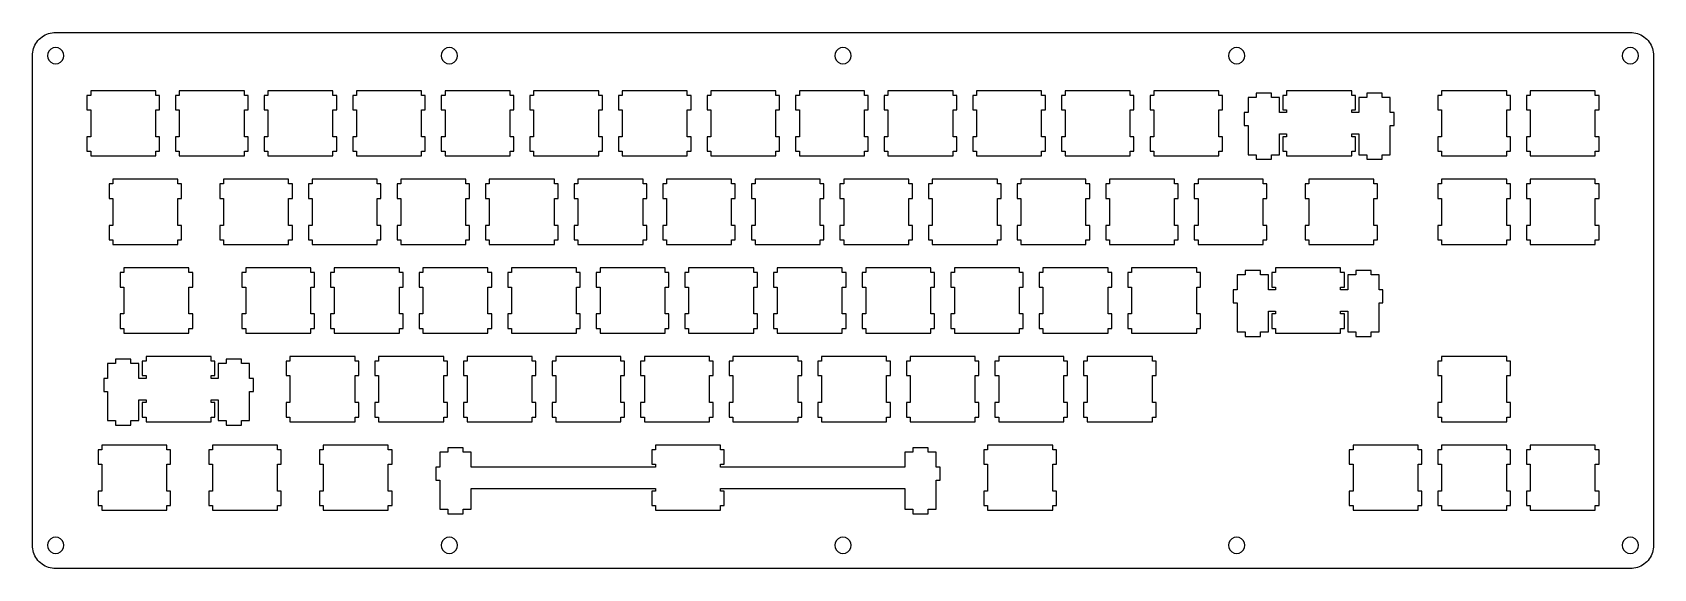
# Model space of a CAD drawing. Extents: x 0 to 349, y 0 to 115.
import ezdxf

# ---------------------------------------------------------------- set-up
doc = ezdxf.new("R2010")
doc.units = 0
doc.header["$MEASUREMENT"] = 0

msp = doc.modelspace()

# ---------------------------------------------------------------- linework, layer by layer
at = {"color": 0}
for p, q in [((3.18051, 114.961), (3.54845, 115.098)), ((3.54845, 115.098), (3.9274, 115.204)), ((3.9274, 115.204), (4.3119, 115.282)), ((4.3119, 115.282), (4.70186, 115.328)), ((4.70186, 115.328), (5.0946, 115.343)), ((5.0946, 115.343), (343.708, 115.342)), ((343.708, 115.342), (344.1, 115.328)), ((344.1, 115.328), (344.49, 115.282)), ((344.49, 115.282), (344.875, 115.204)), ((344.875, 115.204), (345.252, 115.098)), ((345.252, 115.098), (345.62, 114.961)), ((0.23289, 111.51), (0.339, 111.888)), ((0.339, 111.888), (0.47542, 112.256)), ((0.47542, 112.256), (0.63941, 112.612)), ((0.63941, 112.612), (0.83096, 112.955)), ((0.83096, 112.955), (1.04869, 113.283)), ((1.04869, 113.283), (1.29122, 113.592)), ((1.29122, 113.592), (1.55856, 113.878)), ((1.55856, 113.878), (1.84657, 114.146)), ((1.84657, 114.146), (2.15525, 114.388)), ((2.15525, 114.388), (2.48185, 114.607)), ((2.48185, 114.607), (2.82498, 114.799)), ((2.82498, 114.799), (3.18051, 114.961)), ((4.0652, 111.758), (3.67937, 111.373)), ((4.55443, 112.007), (4.0652, 111.758)), ((5.09323, 112.094), (4.55443, 112.007)), ((5.63481, 112.007), (5.09323, 112.094)), ((6.12263, 111.758), (5.63481, 112.007)), ((6.50984, 111.373), (6.12263, 111.758)), ((88.718, 111.758), (88.3324, 111.373)), ((89.2073, 112.007), (88.718, 111.758)), ((89.7474, 112.094), (89.2073, 112.007)), ((90.2892, 112.007), (89.7474, 112.094)), ((90.7754, 111.758), (90.2892, 112.007)), ((91.1641, 111.373), (90.7754, 111.758)), ((173.372, 111.758), (172.985, 111.373)), ((173.86, 112.007), (173.372, 111.758)), ((174.4, 112.094), (173.86, 112.007)), ((174.942, 112.007), (174.4, 112.094)), ((175.43, 111.758), (174.942, 112.007)), ((175.817, 111.373), (175.43, 111.758)), ((258.025, 111.758), (257.639, 111.373)), ((258.513, 112.007), (258.025, 111.758)), ((259.055, 112.094), (258.513, 112.007)), ((259.595, 112.007), (259.055, 112.094)), ((260.083, 111.758), (259.595, 112.007)), ((260.47, 111.373), (260.083, 111.758)), ((342.678, 111.758), (342.292, 111.373)), ((343.167, 112.007), (342.678, 111.758)), ((343.708, 112.094), (343.167, 112.007)), ((344.249, 112.007), (343.708, 112.094)), ((344.737, 111.758), (344.249, 112.007)), ((345.124, 111.373), (344.737, 111.758)), ((345.62, 114.961), (345.977, 114.799)), ((345.977, 114.799), (346.32, 114.607)), ((346.32, 114.607), (346.647, 114.388)), ((346.647, 114.388), (346.954, 114.146)), ((346.954, 114.146), (347.244, 113.878)), ((347.244, 113.878), (347.509, 113.592)), ((347.509, 113.592), (347.752, 113.283)), ((347.752, 113.283), (347.971, 112.955)), ((347.971, 112.955), (348.163, 112.612)), ((348.163, 112.612), (348.327, 112.256)), ((348.327, 112.256), (348.463, 111.888)), ((348.463, 111.888), (348.569, 111.51)), ((0.09371, 5.09185), (0.09508, 110.344)), ((0.09508, 110.344), (0.11024, 110.735)), ((0.11024, 110.735), (0.15572, 111.125)), ((0.15572, 111.125), (0.23289, 111.51)), ((3.42994, 110.883), (3.34312, 110.344)), ((3.34312, 110.344), (3.42994, 109.802)), ((3.67937, 111.373), (3.42994, 110.883)), ((3.42994, 109.802), (3.67937, 109.316)), ((3.67937, 109.316), (4.0652, 108.927)), ((4.0652, 108.927), (4.55443, 108.678)), ((4.55443, 108.678), (5.09323, 108.593)), ((5.09323, 108.593), (5.63481, 108.678)), ((5.63481, 108.678), (6.12263, 108.927)), ((6.12263, 108.927), (6.50984, 109.316)), ((6.75929, 110.883), (6.50984, 111.373)), ((6.50984, 109.316), (6.75929, 109.802)), ((6.84332, 110.344), (6.75929, 110.883)), ((6.75929, 109.802), (6.84332, 110.344)), ((88.0844, 110.883), (87.9972, 110.344)), ((87.9972, 110.344), (88.0844, 109.802)), ((88.3324, 111.373), (88.0844, 110.883)), ((88.0844, 109.802), (88.3324, 109.316)), ((88.3324, 109.316), (88.718, 108.927)), ((88.718, 108.927), (89.2073, 108.678)), ((89.2073, 108.678), (89.7474, 108.593)), ((89.7474, 108.593), (90.2892, 108.678)), ((90.2892, 108.678), (90.7754, 108.927)), ((90.7754, 108.927), (91.1641, 109.316)), ((91.4121, 110.883), (91.1641, 111.373)), ((91.1641, 109.316), (91.4121, 109.802)), ((91.4975, 110.344), (91.4121, 110.883)), ((91.4121, 109.802), (91.4975, 110.344)), ((172.737, 110.883), (172.65, 110.344)), ((172.65, 110.344), (172.737, 109.802)), ((172.985, 111.373), (172.737, 110.883)), ((172.737, 109.802), (172.985, 109.316)), ((172.985, 109.316), (173.372, 108.927)), ((173.372, 108.927), (173.86, 108.678)), ((173.86, 108.678), (174.4, 108.593)), ((174.4, 108.593), (174.942, 108.678)), ((174.942, 108.678), (175.43, 108.927)), ((175.43, 108.927), (175.817, 109.316)), ((176.066, 110.883), (175.817, 111.373)), ((175.817, 109.316), (176.066, 109.802)), ((176.15, 110.344), (176.066, 110.883)), ((176.066, 109.802), (176.15, 110.344)), ((257.39, 110.883), (257.304, 110.344)), ((257.304, 110.344), (257.39, 109.802)), ((257.639, 111.373), (257.39, 110.883)), ((257.39, 109.802), (257.639, 109.316)), ((257.639, 109.316), (258.025, 108.927)), ((258.025, 108.927), (258.513, 108.678)), ((258.513, 108.678), (259.055, 108.593)), ((259.055, 108.593), (259.595, 108.678)), ((259.595, 108.678), (260.083, 108.927)), ((260.083, 108.927), (260.47, 109.316)), ((260.719, 110.883), (260.47, 111.373)), ((260.47, 109.316), (260.719, 109.802)), ((260.805, 110.344), (260.719, 110.883)), ((260.719, 109.802), (260.805, 110.344)), ((342.044, 110.883), (341.957, 110.344)), ((341.957, 110.344), (342.044, 109.802)), ((342.292, 111.373), (342.044, 110.883)), ((342.044, 109.802), (342.292, 109.316)), ((342.292, 109.316), (342.678, 108.927)), ((342.678, 108.927), (343.167, 108.678)), ((343.167, 108.678), (343.708, 108.593)), ((343.708, 108.593), (344.249, 108.678)), ((344.249, 108.678), (344.737, 108.927)), ((344.737, 108.927), (345.124, 109.316)), ((345.372, 110.883), (345.124, 111.373)), ((345.124, 109.316), (345.372, 109.802)), ((345.458, 110.344), (345.372, 110.883)), ((345.372, 109.802), (345.458, 110.344)), ((348.569, 111.51), (348.646, 111.125)), ((348.646, 111.125), (348.693, 110.735)), ((348.693, 110.735), (348.708, 110.344)), ((348.708, 110.344), (348.708, 5.09185)), ((12.6201, 101.819), (11.8194, 101.819)), ((11.8194, 101.819), (11.8194, 98.7171)), ((12.6201, 102.818), (12.6201, 101.819)), ((26.6196, 102.818), (12.6201, 102.818)), ((26.6196, 101.819), (26.6196, 102.818)), ((27.4175, 101.819), (26.6196, 101.819)), ((27.4175, 98.7171), (27.4175, 101.819)), ((31.6701, 101.819), (30.8694, 101.819)), ((30.8694, 101.819), (30.8694, 98.7171)), ((31.6701, 102.818), (31.6701, 101.819)), ((45.6696, 102.818), (31.6701, 102.818)), ((45.6696, 101.819), (45.6696, 102.818)), ((46.4704, 101.819), (45.6696, 101.819)), ((46.4704, 98.7171), (46.4704, 101.819)), ((50.7199, 101.819), (49.9195, 101.819)), ((49.9195, 101.819), (49.9195, 98.7171)), ((50.7199, 102.818), (50.7199, 101.819)), ((64.7196, 102.818), (50.7199, 102.818)), ((64.7196, 101.819), (64.7196, 102.818)), ((65.5204, 101.819), (64.7196, 101.819)), ((65.5204, 98.7171), (65.5204, 101.819)), ((69.7699, 101.819), (68.9695, 101.819)), ((68.9695, 101.819), (68.9695, 98.7171)), ((69.7699, 102.818), (69.7699, 101.819)), ((83.7696, 102.818), (69.7699, 102.818)), ((83.7696, 101.819), (83.7696, 102.818)), ((84.5704, 101.819), (83.7696, 101.819)), ((84.5704, 98.7171), (84.5704, 101.819)), ((88.8199, 101.819), (88.0195, 101.819)), ((88.0195, 101.819), (88.0195, 98.7171)), ((88.8199, 102.818), (88.8199, 101.819)), ((102.82, 102.818), (88.8199, 102.818)), ((102.82, 101.819), (102.82, 102.818)), ((103.619, 101.819), (102.82, 101.819)), ((103.619, 98.7171), (103.619, 101.819)), ((107.869, 101.819), (107.069, 101.819)), ((107.069, 101.819), (107.069, 98.7171)), ((107.869, 102.818), (107.869, 101.819)), ((121.868, 102.818), (107.869, 102.818)), ((121.868, 101.819), (121.868, 102.818)), ((122.669, 101.819), (121.868, 101.819)), ((122.669, 98.7171), (122.669, 101.819)), ((126.92, 101.819), (126.119, 101.819)), ((126.119, 101.819), (126.119, 98.7171)), ((126.92, 102.818), (126.92, 101.819)), ((140.92, 102.818), (126.92, 102.818)), ((140.92, 101.819), (140.92, 102.818)), ((141.72, 101.819), (140.92, 101.819)), ((141.72, 98.7171), (141.72, 101.819)), ((145.97, 101.819), (145.169, 101.819)), ((145.169, 101.819), (145.169, 98.7171)), ((145.97, 102.818), (145.97, 101.819)), ((159.97, 102.818), (145.97, 102.818)), ((159.97, 101.819), (159.97, 102.818)), ((160.77, 101.819), (159.97, 101.819)), ((160.77, 98.7171), (160.77, 101.819)), ((165.02, 101.819), (164.219, 101.819)), ((164.219, 101.819), (164.219, 98.7171)), ((165.02, 102.818), (165.02, 101.819)), ((179.02, 102.818), (165.02, 102.818)), ((179.02, 101.819), (179.02, 102.818)), ((179.82, 101.819), (179.02, 101.819)), ((179.82, 98.7171), (179.82, 101.819)), ((184.07, 101.819), (183.269, 101.819)), ((183.269, 101.819), (183.269, 98.7171)), ((184.07, 102.818), (184.07, 101.819)), ((198.07, 102.818), (184.07, 102.818)), ((198.07, 101.819), (198.07, 102.818)), ((198.87, 101.819), (198.07, 101.819)), ((198.87, 98.7171), (198.87, 101.819)), ((203.12, 101.819), (202.319, 101.819)), ((202.319, 101.819), (202.319, 98.7171)), ((203.12, 102.818), (203.12, 101.819)), ((217.12, 102.818), (203.12, 102.818)), ((217.12, 101.819), (217.12, 102.818)), ((217.92, 101.819), (217.12, 101.819)), ((217.92, 98.7171), (217.92, 101.819)), ((222.17, 101.819), (221.369, 101.819)), ((221.369, 101.819), (221.369, 98.7171)), ((222.17, 102.818), (222.17, 101.819)), ((236.17, 102.818), (222.17, 102.818)), ((236.17, 101.819), (236.17, 102.818)), ((236.97, 101.819), (236.17, 101.819)), ((236.97, 98.7171), (236.97, 101.819)), ((241.22, 101.819), (240.419, 101.819)), ((240.419, 101.819), (240.419, 98.7171)), ((241.22, 102.818), (241.22, 101.819)), ((255.22, 102.818), (241.22, 102.818)), ((255.22, 101.819), (255.22, 102.818)), ((256.02, 101.819), (255.22, 101.819)), ((256.02, 98.7171), (256.02, 101.819)), ((263.245, 101.348), (261.52, 101.348)), ((261.52, 101.348), (261.52, 98.1177)), ((266.544, 102.267), (263.245, 102.267)), ((263.245, 102.267), (263.245, 101.348)), ((266.544, 101.348), (266.544, 102.267)), ((268.27, 101.348), (266.544, 101.348)), ((268.27, 98.1177), (268.27, 101.348)), ((269.795, 101.819), (268.994, 101.819)), ((268.994, 101.819), (268.994, 98.7171)), ((269.795, 102.818), (269.795, 101.819)), ((283.795, 102.818), (269.795, 102.818)), ((283.795, 101.819), (283.795, 102.818)), ((284.595, 101.819), (283.795, 101.819)), ((284.595, 98.7171), (284.595, 101.819)), ((287.045, 101.348), (285.32, 101.348)), ((285.32, 101.348), (285.32, 98.1177)), ((290.344, 102.267), (287.045, 102.267)), ((287.045, 102.267), (287.045, 101.348)), ((290.344, 101.348), (290.344, 102.267)), ((292.07, 101.348), (290.344, 101.348)), ((292.07, 98.1177), (292.07, 101.348)), ((303.131, 101.819), (302.332, 101.819)), ((302.332, 101.819), (302.332, 98.7171)), ((303.131, 102.818), (303.131, 101.819)), ((317.132, 102.818), (303.131, 102.818)), ((317.132, 101.819), (317.132, 102.818)), ((317.931, 101.819), (317.132, 101.819)), ((317.931, 98.7171), (317.931, 101.819)), ((322.181, 101.819), (321.382, 101.819)), ((321.382, 101.819), (321.382, 98.7171)), ((322.181, 102.818), (322.181, 101.819)), ((336.182, 102.818), (322.181, 102.818)), ((336.182, 101.819), (336.182, 102.818)), ((336.981, 101.819), (336.182, 101.819)), ((336.981, 98.7171), (336.981, 101.819)), ((11.8194, 98.7171), (12.6201, 98.7171)), ((12.6201, 98.7171), (12.6201, 92.9185)), ((26.6196, 92.9185), (26.6196, 98.7171)), ((26.6196, 98.7171), (27.4175, 98.7171)), ((30.8694, 98.7171), (31.6701, 98.7171)), ((31.6701, 98.7171), (31.6701, 92.9185)), ((45.6696, 92.9185), (45.6696, 98.7171)), ((45.6696, 98.7171), (46.4704, 98.7171)), ((49.9195, 98.7171), (50.7199, 98.7171)), ((50.7199, 98.7171), (50.7199, 92.9185)), ((64.7196, 92.9185), (64.7196, 98.7171)), ((64.7196, 98.7171), (65.5204, 98.7171)), ((68.9695, 98.7171), (69.7699, 98.7171)), ((69.7699, 98.7171), (69.7699, 92.9185)), ((83.7696, 92.9185), (83.7696, 98.7171)), ((83.7696, 98.7171), (84.5704, 98.7171)), ((88.0195, 98.7171), (88.8199, 98.7171)), ((88.8199, 98.7171), (88.8199, 92.9185)), ((102.82, 92.9185), (102.82, 98.7171)), ((102.82, 98.7171), (103.619, 98.7171)), ((107.069, 98.7171), (107.869, 98.7171)), ((107.869, 98.7171), (107.869, 92.9185)), ((121.868, 92.9185), (121.868, 98.7171)), ((121.868, 98.7171), (122.669, 98.7171)), ((126.119, 98.7171), (126.92, 98.7171)), ((126.92, 98.7171), (126.92, 92.9185)), ((140.92, 92.9185), (140.92, 98.7171)), ((140.92, 98.7171), (141.72, 98.7171)), ((145.169, 98.7171), (145.97, 98.7171)), ((145.97, 98.7171), (145.97, 92.9185)), ((159.97, 92.9185), (159.97, 98.7171)), ((159.97, 98.7171), (160.77, 98.7171)), ((164.219, 98.7171), (165.02, 98.7171)), ((165.02, 98.7171), (165.02, 92.9185)), ((179.02, 92.9185), (179.02, 98.7171)), ((179.02, 98.7171), (179.82, 98.7171)), ((183.269, 98.7171), (184.07, 98.7171)), ((184.07, 98.7171), (184.07, 92.9185)), ((198.07, 92.9185), (198.07, 98.7171)), ((198.07, 98.7171), (198.87, 98.7171)), ((202.319, 98.7171), (203.12, 98.7171)), ((203.12, 98.7171), (203.12, 92.9185)), ((217.12, 92.9185), (217.12, 98.7171)), ((217.12, 98.7171), (217.92, 98.7171)), ((221.369, 98.7171), (222.17, 98.7171)), ((222.17, 98.7171), (222.17, 92.9185)), ((236.17, 92.9185), (236.17, 98.7171)), ((236.17, 98.7171), (236.97, 98.7171)), ((240.419, 98.7171), (241.22, 98.7171)), ((241.22, 98.7171), (241.22, 92.9185)), ((255.22, 92.9185), (255.22, 98.7171)), ((255.22, 98.7171), (256.02, 98.7171)), ((261.52, 98.1177), (260.695, 98.1177)), ((260.695, 98.1177), (260.695, 95.3188)), ((269.795, 98.1177), (268.27, 98.1177)), ((268.994, 98.7171), (269.795, 98.7171)), ((269.795, 98.7171), (269.795, 98.1177)), ((283.795, 98.1177), (283.795, 98.7171)), ((283.795, 98.7171), (284.595, 98.7171)), ((285.32, 98.1177), (283.795, 98.1177)), ((292.895, 98.1177), (292.07, 98.1177)), ((292.895, 95.3188), (292.895, 98.1177)), ((302.332, 98.7171), (303.131, 98.7171)), ((303.131, 98.7171), (303.131, 92.9185)), ((317.132, 92.9185), (317.132, 98.7171)), ((317.132, 98.7171), (317.931, 98.7171)), ((321.382, 98.7171), (322.181, 98.7171)), ((322.181, 98.7171), (322.181, 92.9185)), ((336.182, 92.9185), (336.182, 98.7171)), ((336.182, 98.7171), (336.981, 98.7171)), ((260.695, 95.3188), (261.52, 95.3188)), ((261.52, 95.3188), (261.52, 89.0475)), ((292.07, 89.0475), (292.07, 95.3188)), ((292.07, 95.3188), (292.895, 95.3188)), ((12.6201, 92.9185), (11.8194, 92.9185)), ((11.8194, 92.9185), (11.8194, 89.8179)), ((27.4175, 92.9185), (26.6196, 92.9185)), ((27.4175, 89.8179), (27.4175, 92.9185)), ((31.6701, 92.9185), (30.8694, 92.9185)), ((30.8694, 92.9185), (30.8694, 89.8179)), ((46.4704, 92.9185), (45.6696, 92.9185)), ((46.4704, 89.8179), (46.4704, 92.9185)), ((50.7199, 92.9185), (49.9195, 92.9185)), ((49.9195, 92.9185), (49.9195, 89.8179)), ((65.5204, 92.9185), (64.7196, 92.9185)), ((65.5204, 89.8179), (65.5204, 92.9185)), ((69.7699, 92.9185), (68.9695, 92.9185)), ((68.9695, 92.9185), (68.9695, 89.8179)), ((84.5704, 92.9185), (83.7696, 92.9185)), ((84.5704, 89.8179), (84.5704, 92.9185)), ((88.8199, 92.9185), (88.0195, 92.9185)), ((88.0195, 92.9185), (88.0195, 89.8179)), ((103.619, 92.9185), (102.82, 92.9185)), ((103.619, 89.8179), (103.619, 92.9185)), ((107.869, 92.9185), (107.069, 92.9185)), ((107.069, 92.9185), (107.069, 89.8179)), ((122.669, 92.9185), (121.868, 92.9185)), ((122.669, 89.8179), (122.669, 92.9185)), ((126.92, 92.9185), (126.119, 92.9185)), ((126.119, 92.9185), (126.119, 89.8179)), ((141.72, 92.9185), (140.92, 92.9185)), ((141.72, 89.8179), (141.72, 92.9185)), ((145.97, 92.9185), (145.169, 92.9185)), ((145.169, 92.9185), (145.169, 89.8179)), ((160.77, 92.9185), (159.97, 92.9185)), ((160.77, 89.8179), (160.77, 92.9185)), ((165.02, 92.9185), (164.219, 92.9185)), ((164.219, 92.9185), (164.219, 89.8179)), ((179.82, 92.9185), (179.02, 92.9185)), ((179.82, 89.8179), (179.82, 92.9185)), ((184.07, 92.9185), (183.269, 92.9185)), ((183.269, 92.9185), (183.269, 89.8179)), ((198.87, 92.9185), (198.07, 92.9185)), ((198.87, 89.8179), (198.87, 92.9185)), ((203.12, 92.9185), (202.319, 92.9185)), ((202.319, 92.9185), (202.319, 89.8179)), ((217.92, 92.9185), (217.12, 92.9185)), ((217.92, 89.8179), (217.92, 92.9185)), ((222.17, 92.9185), (221.369, 92.9185)), ((221.369, 92.9185), (221.369, 89.8179)), ((236.97, 92.9185), (236.17, 92.9185)), ((236.97, 89.8179), (236.97, 92.9185)), ((241.22, 92.9185), (240.419, 92.9185)), ((240.419, 92.9185), (240.419, 89.8179)), ((256.02, 92.9185), (255.22, 92.9185)), ((256.02, 89.8179), (256.02, 92.9185)), ((268.27, 89.0475), (268.27, 93.5179)), ((268.27, 93.5179), (269.795, 93.5179)), ((269.795, 92.9185), (268.994, 92.9185)), ((268.994, 92.9185), (268.994, 89.8179)), ((269.795, 93.5179), (269.795, 92.9185)), ((283.795, 92.9185), (283.795, 93.5179)), ((283.795, 93.5179), (285.32, 93.5179)), ((284.595, 92.9185), (283.795, 92.9185)), ((284.595, 89.8179), (284.595, 92.9185)), ((285.32, 93.5179), (285.32, 89.0475)), ((303.131, 92.9185), (302.332, 92.9185)), ((302.332, 92.9185), (302.332, 89.8179)), ((317.931, 92.9185), (317.132, 92.9185)), ((317.931, 89.8179), (317.931, 92.9185)), ((322.181, 92.9185), (321.382, 92.9185)), ((321.382, 92.9185), (321.382, 89.8179)), ((336.981, 92.9185), (336.182, 92.9185)), ((336.981, 89.8179), (336.981, 92.9185)), ((11.8194, 89.8179), (12.6201, 89.8179)), ((12.6201, 89.8179), (12.6201, 88.8175)), ((12.6201, 88.8175), (26.6196, 88.8175)), ((26.6196, 88.8175), (26.6196, 89.8179)), ((26.6196, 89.8179), (27.4175, 89.8179)), ((30.8694, 89.8179), (31.6701, 89.8179)), ((31.6701, 89.8179), (31.6701, 88.8175)), ((31.6701, 88.8175), (45.6696, 88.8175)), ((45.6696, 88.8175), (45.6696, 89.8179)), ((45.6696, 89.8179), (46.4704, 89.8179)), ((49.9195, 89.8179), (50.7199, 89.8179)), ((50.7199, 89.8179), (50.7199, 88.8175)), ((50.7199, 88.8175), (64.7196, 88.8175)), ((64.7196, 88.8175), (64.7196, 89.8179)), ((64.7196, 89.8179), (65.5204, 89.8179)), ((68.9695, 89.8179), (69.7699, 89.8179)), ((69.7699, 89.8179), (69.7699, 88.8175)), ((69.7699, 88.8175), (83.7696, 88.8175)), ((83.7696, 88.8175), (83.7696, 89.8179)), ((83.7696, 89.8179), (84.5704, 89.8179)), ((88.0195, 89.8179), (88.8199, 89.8179)), ((88.8199, 89.8179), (88.8199, 88.8175)), ((88.8199, 88.8175), (102.82, 88.8175)), ((102.82, 88.8175), (102.82, 89.8179)), ((102.82, 89.8179), (103.619, 89.8179)), ((107.069, 89.8179), (107.869, 89.8179)), ((107.869, 89.8179), (107.869, 88.8175)), ((107.869, 88.8175), (121.868, 88.8175)), ((121.868, 88.8175), (121.868, 89.8179)), ((121.868, 89.8179), (122.669, 89.8179)), ((126.119, 89.8179), (126.92, 89.8179)), ((126.92, 89.8179), (126.92, 88.8175)), ((126.92, 88.8175), (140.92, 88.8175)), ((140.92, 88.8175), (140.92, 89.8179)), ((140.92, 89.8179), (141.72, 89.8179)), ((145.169, 89.8179), (145.97, 89.8179)), ((145.97, 89.8179), (145.97, 88.8175)), ((145.97, 88.8175), (159.97, 88.8175)), ((159.97, 88.8175), (159.97, 89.8179)), ((159.97, 89.8179), (160.77, 89.8179)), ((164.219, 89.8179), (165.02, 89.8179)), ((165.02, 89.8179), (165.02, 88.8175)), ((165.02, 88.8175), (179.02, 88.8175)), ((179.02, 88.8175), (179.02, 89.8179)), ((179.02, 89.8179), (179.82, 89.8179)), ((183.269, 89.8179), (184.07, 89.8179)), ((184.07, 89.8179), (184.07, 88.8175)), ((184.07, 88.8175), (198.07, 88.8175)), ((198.07, 88.8175), (198.07, 89.8179)), ((198.07, 89.8179), (198.87, 89.8179)), ((202.319, 89.8179), (203.12, 89.8179)), ((203.12, 89.8179), (203.12, 88.8175)), ((203.12, 88.8175), (217.12, 88.8175)), ((217.12, 88.8175), (217.12, 89.8179)), ((217.12, 89.8179), (217.92, 89.8179)), ((221.369, 89.8179), (222.17, 89.8179)), ((222.17, 89.8179), (222.17, 88.8175)), ((222.17, 88.8175), (236.17, 88.8175)), ((236.17, 88.8175), (236.17, 89.8179)), ((236.17, 89.8179), (236.97, 89.8179)), ((240.419, 89.8179), (241.22, 89.8179)), ((241.22, 89.8179), (241.22, 88.8175)), ((241.22, 88.8175), (255.22, 88.8175)), ((255.22, 88.8175), (255.22, 89.8179)), ((255.22, 89.8179), (256.02, 89.8179)), ((261.52, 89.0475), (263.245, 89.0475)), ((263.245, 89.0475), (263.245, 88.0678)), ((263.245, 88.0678), (266.544, 88.0678)), ((266.544, 88.0678), (266.544, 89.0475)), ((266.544, 89.0475), (268.27, 89.0475)), ((268.994, 89.8179), (269.795, 89.8179)), ((269.795, 89.8179), (269.795, 88.8175)), ((269.795, 88.8175), (283.795, 88.8175)), ((283.795, 88.8175), (283.795, 89.8179)), ((283.795, 89.8179), (284.595, 89.8179)), ((285.32, 89.0475), (287.045, 89.0475)), ((287.045, 89.0475), (287.045, 88.0678)), ((287.045, 88.0678), (290.344, 88.0678)), ((290.344, 88.0678), (290.344, 89.0475)), ((290.344, 89.0475), (292.07, 89.0475)), ((302.332, 89.8179), (303.131, 89.8179)), ((303.131, 89.8179), (303.131, 88.8175)), ((303.131, 88.8175), (317.132, 88.8175)), ((317.132, 88.8175), (317.132, 89.8179)), ((317.132, 89.8179), (317.931, 89.8179)), ((321.382, 89.8179), (322.181, 89.8179)), ((322.181, 89.8179), (322.181, 88.8175)), ((322.181, 88.8175), (336.182, 88.8175)), ((336.182, 88.8175), (336.182, 89.8179)), ((336.182, 89.8179), (336.981, 89.8179)), ((17.3812, 83.7681), (17.3812, 82.7691)), ((31.3821, 83.7681), (17.3812, 83.7681)), ((31.3821, 82.7691), (31.3821, 83.7681)), ((41.1949, 83.7681), (41.1949, 82.7691)), ((55.1946, 83.7681), (41.1949, 83.7681)), ((55.1946, 82.7691), (55.1946, 83.7681)), ((60.2449, 83.7681), (60.2449, 82.7691)), ((74.2446, 83.7681), (60.2449, 83.7681)), ((74.2446, 82.7691), (74.2446, 83.7681)), ((79.2949, 83.7681), (79.2949, 82.7691)), ((93.2946, 83.7681), (79.2949, 83.7681)), ((93.2946, 82.7691), (93.2946, 83.7681)), ((98.3449, 83.7681), (98.3449, 82.7691)), ((112.345, 83.7681), (98.3449, 83.7681)), ((112.345, 82.7691), (112.345, 83.7681)), ((117.395, 83.7681), (117.395, 82.7691)), ((131.395, 83.7681), (117.395, 83.7681)), ((131.395, 82.7691), (131.395, 83.7681)), ((136.445, 83.7681), (136.445, 82.7691)), ((150.445, 83.7681), (136.445, 83.7681)), ((150.445, 82.7691), (150.445, 83.7681)), ((155.495, 83.7681), (155.495, 82.7691)), ((169.495, 83.7681), (155.495, 83.7681)), ((169.495, 82.7691), (169.495, 83.7681)), ((174.545, 83.7681), (174.545, 82.7691)), ((188.545, 83.7681), (174.545, 83.7681)), ((188.545, 82.7691), (188.545, 83.7681)), ((193.595, 83.7681), (193.595, 82.7691)), ((207.595, 83.7681), (193.595, 83.7681)), ((207.595, 82.7691), (207.595, 83.7681)), ((212.645, 83.7681), (212.645, 82.7691)), ((226.645, 83.7681), (212.645, 83.7681)), ((226.645, 82.7691), (226.645, 83.7681)), ((231.695, 83.7681), (231.695, 82.7691)), ((245.695, 83.7681), (231.695, 83.7681)), ((245.695, 82.7691), (245.695, 83.7681)), ((250.745, 83.7681), (250.745, 82.7691)), ((264.745, 83.7681), (250.745, 83.7681)), ((264.745, 82.7691), (264.745, 83.7681)), ((274.556, 83.7681), (274.556, 82.7691)), ((288.557, 83.7681), (274.556, 83.7681)), ((288.557, 82.7691), (288.557, 83.7681)), ((303.131, 83.7681), (303.131, 82.7691)), ((317.132, 83.7681), (303.131, 83.7681)), ((317.132, 82.7691), (317.132, 83.7681)), ((322.181, 83.7681), (322.181, 82.7691)), ((336.182, 83.7681), (322.181, 83.7681)), ((336.182, 82.7691), (336.182, 83.7681)), ((17.3812, 82.7691), (16.5819, 82.7691)), ((16.5819, 82.7691), (16.5819, 79.6671)), ((32.1813, 82.7691), (31.3821, 82.7691)), ((32.1813, 79.6671), (32.1813, 82.7691)), ((41.1949, 82.7691), (40.3945, 82.7691)), ((40.3945, 82.7691), (40.3945, 79.6671)), ((55.9954, 82.7691), (55.1946, 82.7691)), ((55.9954, 79.6671), (55.9954, 82.7691)), ((60.2449, 82.7691), (59.4445, 82.7691)), ((59.4445, 82.7691), (59.4445, 79.6671)), ((75.0454, 82.7691), (74.2446, 82.7691)), ((75.0454, 79.6671), (75.0454, 82.7691)), ((79.2949, 82.7691), (78.4945, 82.7691)), ((78.4945, 82.7691), (78.4945, 79.6671)), ((94.0954, 82.7691), (93.2946, 82.7691)), ((94.0954, 79.6671), (94.0954, 82.7691)), ((98.3449, 82.7691), (97.5445, 82.7691)), ((97.5445, 82.7691), (97.5445, 79.6671)), ((113.145, 82.7691), (112.345, 82.7691)), ((113.145, 79.6671), (113.145, 82.7691)), ((117.395, 82.7691), (116.594, 82.7691)), ((116.594, 82.7691), (116.594, 79.6671)), ((132.195, 82.7691), (131.395, 82.7691)), ((132.195, 79.6671), (132.195, 82.7691)), ((136.445, 82.7691), (135.644, 82.7691)), ((135.644, 82.7691), (135.644, 79.6671)), ((151.245, 82.7691), (150.445, 82.7691)), ((151.245, 79.6671), (151.245, 82.7691)), ((155.495, 82.7691), (154.694, 82.7691)), ((154.694, 82.7691), (154.694, 79.6671)), ((170.295, 82.7691), (169.495, 82.7691)), ((170.295, 79.6671), (170.295, 82.7691)), ((174.545, 82.7691), (173.744, 82.7691)), ((173.744, 82.7691), (173.744, 79.6671)), ((189.345, 82.7691), (188.545, 82.7691)), ((189.345, 79.6671), (189.345, 82.7691)), ((193.595, 82.7691), (192.794, 82.7691)), ((192.794, 82.7691), (192.794, 79.6671)), ((208.395, 82.7691), (207.595, 82.7691)), ((208.395, 79.6671), (208.395, 82.7691)), ((212.645, 82.7691), (211.844, 82.7691)), ((211.844, 82.7691), (211.844, 79.6671)), ((227.445, 82.7691), (226.645, 82.7691)), ((227.445, 79.6671), (227.445, 82.7691)), ((231.695, 82.7691), (230.894, 82.7691)), ((230.894, 82.7691), (230.894, 79.6671)), ((246.495, 82.7691), (245.695, 82.7691)), ((246.495, 79.6671), (246.495, 82.7691)), ((250.745, 82.7691), (249.944, 82.7691)), ((249.944, 82.7691), (249.944, 79.6671)), ((265.545, 82.7691), (264.745, 82.7691)), ((265.545, 79.6671), (265.545, 82.7691)), ((274.556, 82.7691), (273.757, 82.7691)), ((273.757, 82.7691), (273.757, 79.6671)), ((289.356, 82.7691), (288.557, 82.7691)), ((289.356, 79.6671), (289.356, 82.7691)), ((303.131, 82.7691), (302.332, 82.7691)), ((302.332, 82.7691), (302.332, 79.6671)), ((317.931, 82.7691), (317.132, 82.7691)), ((317.931, 79.6671), (317.931, 82.7691)), ((322.181, 82.7691), (321.382, 82.7691)), ((321.382, 82.7691), (321.382, 79.6671)), ((336.981, 82.7691), (336.182, 82.7691)), ((336.981, 79.6671), (336.981, 82.7691)), ((16.5819, 79.6671), (17.3812, 79.6671)), ((17.3812, 79.6671), (17.3812, 73.8671)), ((31.3821, 73.8671), (31.3821, 79.6671)), ((31.3821, 79.6671), (32.1813, 79.6671)), ((40.3945, 79.6671), (41.1949, 79.6671)), ((41.1949, 79.6671), (41.1949, 73.8671)), ((55.1946, 73.8671), (55.1946, 79.6671)), ((55.1946, 79.6671), (55.9954, 79.6671)), ((59.4445, 79.6671), (60.2449, 79.6671)), ((60.2449, 79.6671), (60.2449, 73.8671)), ((74.2446, 73.8671), (74.2446, 79.6671)), ((74.2446, 79.6671), (75.0454, 79.6671)), ((78.4945, 79.6671), (79.2949, 79.6671)), ((79.2949, 79.6671), (79.2949, 73.8671)), ((93.2946, 73.8671), (93.2946, 79.6671)), ((93.2946, 79.6671), (94.0954, 79.6671)), ((97.5445, 79.6671), (98.3449, 79.6671)), ((98.3449, 79.6671), (98.3449, 73.8671)), ((112.345, 73.8671), (112.345, 79.6671)), ((112.345, 79.6671), (113.145, 79.6671)), ((116.594, 79.6671), (117.395, 79.6671)), ((117.395, 79.6671), (117.395, 73.8671)), ((131.395, 73.8671), (131.395, 79.6671)), ((131.395, 79.6671), (132.195, 79.6671)), ((135.644, 79.6671), (136.445, 79.6671)), ((136.445, 79.6671), (136.445, 73.8671)), ((150.445, 73.8671), (150.445, 79.6671)), ((150.445, 79.6671), (151.245, 79.6671)), ((154.694, 79.6671), (155.495, 79.6671)), ((155.495, 79.6671), (155.495, 73.8671)), ((169.495, 73.8671), (169.495, 79.6671)), ((169.495, 79.6671), (170.295, 79.6671)), ((173.744, 79.6671), (174.545, 79.6671)), ((174.545, 79.6671), (174.545, 73.8671)), ((188.545, 73.8671), (188.545, 79.6671)), ((188.545, 79.6671), (189.345, 79.6671)), ((192.794, 79.6671), (193.595, 79.6671)), ((193.595, 79.6671), (193.595, 73.8671)), ((207.595, 73.8671), (207.595, 79.6671)), ((207.595, 79.6671), (208.395, 79.6671)), ((211.844, 79.6671), (212.645, 79.6671)), ((212.645, 79.6671), (212.645, 73.8671)), ((226.645, 73.8671), (226.645, 79.6671)), ((226.645, 79.6671), (227.445, 79.6671)), ((230.894, 79.6671), (231.695, 79.6671)), ((231.695, 79.6671), (231.695, 73.8671)), ((245.695, 73.8671), (245.695, 79.6671)), ((245.695, 79.6671), (246.495, 79.6671)), ((249.944, 79.6671), (250.745, 79.6671)), ((250.745, 79.6671), (250.745, 73.8671)), ((264.745, 73.8671), (264.745, 79.6671)), ((264.745, 79.6671), (265.545, 79.6671)), ((273.757, 79.6671), (274.556, 79.6671)), ((274.556, 79.6671), (274.556, 73.8671)), ((288.557, 73.8671), (288.557, 79.6671)), ((288.557, 79.6671), (289.356, 79.6671)), ((302.332, 79.6671), (303.131, 79.6671)), ((303.131, 79.6671), (303.131, 73.8671)), ((317.132, 73.8671), (317.132, 79.6671)), ((317.132, 79.6671), (317.931, 79.6671)), ((321.382, 79.6671), (322.181, 79.6671)), ((322.181, 79.6671), (322.181, 73.8671)), ((336.182, 73.8671), (336.182, 79.6671)), ((336.182, 79.6671), (336.981, 79.6671)), ((17.3812, 73.8671), (16.5819, 73.8671)), ((16.5819, 73.8671), (16.5819, 70.7679)), ((32.1813, 73.8671), (31.3821, 73.8671)), ((32.1813, 70.7679), (32.1813, 73.8671)), ((41.1949, 73.8671), (40.3945, 73.8671)), ((40.3945, 73.8671), (40.3945, 70.7679)), ((55.9954, 73.8671), (55.1946, 73.8671)), ((55.9954, 70.7679), (55.9954, 73.8671)), ((60.2449, 73.8671), (59.4445, 73.8671)), ((59.4445, 73.8671), (59.4445, 70.7679)), ((75.0454, 73.8671), (74.2446, 73.8671)), ((75.0454, 70.7679), (75.0454, 73.8671)), ((79.2949, 73.8671), (78.4945, 73.8671)), ((78.4945, 73.8671), (78.4945, 70.7679)), ((94.0954, 73.8671), (93.2946, 73.8671)), ((94.0954, 70.7679), (94.0954, 73.8671)), ((98.3449, 73.8671), (97.5445, 73.8671)), ((97.5445, 73.8671), (97.5445, 70.7679)), ((113.145, 73.8671), (112.345, 73.8671)), ((113.145, 70.7679), (113.145, 73.8671)), ((117.395, 73.8671), (116.594, 73.8671)), ((116.594, 73.8671), (116.594, 70.7679)), ((132.195, 73.8671), (131.395, 73.8671)), ((132.195, 70.7679), (132.195, 73.8671)), ((136.445, 73.8671), (135.644, 73.8671)), ((135.644, 73.8671), (135.644, 70.7679)), ((151.245, 73.8671), (150.445, 73.8671)), ((151.245, 70.7679), (151.245, 73.8671)), ((155.495, 73.8671), (154.694, 73.8671)), ((154.694, 73.8671), (154.694, 70.7679)), ((170.295, 73.8671), (169.495, 73.8671)), ((170.295, 70.7679), (170.295, 73.8671)), ((174.545, 73.8671), (173.744, 73.8671)), ((173.744, 73.8671), (173.744, 70.7679)), ((189.345, 73.8671), (188.545, 73.8671)), ((189.345, 70.7679), (189.345, 73.8671)), ((193.595, 73.8671), (192.794, 73.8671)), ((192.794, 73.8671), (192.794, 70.7679)), ((208.395, 73.8671), (207.595, 73.8671)), ((208.395, 70.7679), (208.395, 73.8671)), ((212.645, 73.8671), (211.844, 73.8671)), ((211.844, 73.8671), (211.844, 70.7679)), ((227.445, 73.8671), (226.645, 73.8671)), ((227.445, 70.7679), (227.445, 73.8671)), ((231.695, 73.8671), (230.894, 73.8671)), ((230.894, 73.8671), (230.894, 70.7679)), ((246.495, 73.8671), (245.695, 73.8671)), ((246.495, 70.7679), (246.495, 73.8671)), ((250.745, 73.8671), (249.944, 73.8671)), ((249.944, 73.8671), (249.944, 70.7679)), ((265.545, 73.8671), (264.745, 73.8671)), ((265.545, 70.7679), (265.545, 73.8671)), ((274.556, 73.8671), (273.757, 73.8671)), ((273.757, 73.8671), (273.757, 70.7679)), ((289.356, 73.8671), (288.557, 73.8671)), ((289.356, 70.7679), (289.356, 73.8671)), ((303.131, 73.8671), (302.332, 73.8671)), ((302.332, 73.8671), (302.332, 70.7679)), ((317.931, 73.8671), (317.132, 73.8671)), ((317.931, 70.7679), (317.931, 73.8671)), ((322.181, 73.8671), (321.382, 73.8671)), ((321.382, 73.8671), (321.382, 70.7679)), ((336.981, 73.8671), (336.182, 73.8671)), ((336.981, 70.7679), (336.981, 73.8671)), ((16.5819, 70.7679), (17.3812, 70.7679)), ((17.3812, 70.7679), (17.3812, 69.7675)), ((17.3812, 69.7675), (31.3821, 69.7675)), ((31.3821, 69.7675), (31.3821, 70.7679)), ((31.3821, 70.7679), (32.1813, 70.7679)), ((40.3945, 70.7679), (41.1949, 70.7679)), ((41.1949, 70.7679), (41.1949, 69.7675)), ((41.1949, 69.7675), (55.1946, 69.7675)), ((55.1946, 69.7675), (55.1946, 70.7679)), ((55.1946, 70.7679), (55.9954, 70.7679)), ((59.4445, 70.7679), (60.2449, 70.7679)), ((60.2449, 70.7679), (60.2449, 69.7675)), ((60.2449, 69.7675), (74.2446, 69.7675)), ((74.2446, 69.7675), (74.2446, 70.7679)), ((74.2446, 70.7679), (75.0454, 70.7679)), ((78.4945, 70.7679), (79.2949, 70.7679)), ((79.2949, 70.7679), (79.2949, 69.7675)), ((79.2949, 69.7675), (93.2946, 69.7675)), ((93.2946, 69.7675), (93.2946, 70.7679)), ((93.2946, 70.7679), (94.0954, 70.7679)), ((97.5445, 70.7679), (98.3449, 70.7679)), ((98.3449, 70.7679), (98.3449, 69.7675)), ((98.3449, 69.7675), (112.345, 69.7675)), ((112.345, 69.7675), (112.345, 70.7679)), ((112.345, 70.7679), (113.145, 70.7679)), ((116.594, 70.7679), (117.395, 70.7679)), ((117.395, 70.7679), (117.395, 69.7675)), ((117.395, 69.7675), (131.395, 69.7675)), ((131.395, 69.7675), (131.395, 70.7679)), ((131.395, 70.7679), (132.195, 70.7679)), ((135.644, 70.7679), (136.445, 70.7679)), ((136.445, 70.7679), (136.445, 69.7675)), ((136.445, 69.7675), (150.445, 69.7675)), ((150.445, 69.7675), (150.445, 70.7679)), ((150.445, 70.7679), (151.245, 70.7679)), ((154.694, 70.7679), (155.495, 70.7679)), ((155.495, 70.7679), (155.495, 69.7675)), ((155.495, 69.7675), (169.495, 69.7675)), ((169.495, 69.7675), (169.495, 70.7679)), ((169.495, 70.7679), (170.295, 70.7679)), ((173.744, 70.7679), (174.545, 70.7679)), ((174.545, 70.7679), (174.545, 69.7675)), ((174.545, 69.7675), (188.545, 69.7675)), ((188.545, 69.7675), (188.545, 70.7679)), ((188.545, 70.7679), (189.345, 70.7679)), ((192.794, 70.7679), (193.595, 70.7679)), ((193.595, 70.7679), (193.595, 69.7675)), ((193.595, 69.7675), (207.595, 69.7675)), ((207.595, 69.7675), (207.595, 70.7679)), ((207.595, 70.7679), (208.395, 70.7679)), ((211.844, 70.7679), (212.645, 70.7679)), ((212.645, 70.7679), (212.645, 69.7675)), ((212.645, 69.7675), (226.645, 69.7675)), ((226.645, 69.7675), (226.645, 70.7679)), ((226.645, 70.7679), (227.445, 70.7679)), ((230.894, 70.7679), (231.695, 70.7679)), ((231.695, 70.7679), (231.695, 69.7675)), ((231.695, 69.7675), (245.695, 69.7675)), ((245.695, 69.7675), (245.695, 70.7679)), ((245.695, 70.7679), (246.495, 70.7679)), ((249.944, 70.7679), (250.745, 70.7679)), ((250.745, 70.7679), (250.745, 69.7675)), ((250.745, 69.7675), (264.745, 69.7675)), ((264.745, 69.7675), (264.745, 70.7679)), ((264.745, 70.7679), (265.545, 70.7679)), ((273.757, 70.7679), (274.556, 70.7679)), ((274.556, 70.7679), (274.556, 69.7675)), ((274.556, 69.7675), (288.557, 69.7675)), ((288.557, 69.7675), (288.557, 70.7679)), ((288.557, 70.7679), (289.356, 70.7679)), ((302.332, 70.7679), (303.131, 70.7679)), ((303.131, 70.7679), (303.131, 69.7675)), ((303.131, 69.7675), (317.132, 69.7675)), ((317.132, 69.7675), (317.132, 70.7679)), ((317.132, 70.7679), (317.931, 70.7679)), ((321.382, 70.7679), (322.181, 70.7679)), ((322.181, 70.7679), (322.181, 69.7675)), ((322.181, 69.7675), (336.182, 69.7675)), ((336.182, 69.7675), (336.182, 70.7679)), ((336.182, 70.7679), (336.981, 70.7679)), ((19.7624, 63.7191), (18.9632, 63.7191)), ((18.9632, 63.7191), (18.9632, 60.6171)), ((19.7624, 64.7181), (19.7624, 63.7191)), ((33.7633, 64.7181), (19.7624, 64.7181)), ((33.7633, 63.7191), (33.7633, 64.7181)), ((34.5626, 63.7191), (33.7633, 63.7191)), ((34.5626, 60.6171), (34.5626, 63.7191)), ((45.9564, 63.7191), (45.157, 63.7191)), ((45.157, 63.7191), (45.157, 60.6171)), ((45.9564, 64.7181), (45.9564, 63.7191)), ((59.9556, 64.7181), (45.9564, 64.7181)), ((59.9556, 63.7191), (59.9556, 64.7181)), ((60.7564, 63.7191), (59.9556, 63.7191)), ((60.7564, 60.6171), (60.7564, 63.7191)), ((65.0064, 63.7191), (64.207, 63.7191)), ((64.207, 63.7191), (64.207, 60.6171)), ((65.0064, 64.7181), (65.0064, 63.7191)), ((79.0071, 64.7181), (65.0064, 64.7181)), ((79.0071, 63.7191), (79.0071, 64.7181)), ((79.8065, 63.7191), (79.0071, 63.7191)), ((79.8065, 60.6171), (79.8065, 63.7191)), ((84.0564, 63.7191), (83.257, 63.7191)), ((83.257, 63.7191), (83.257, 60.6171)), ((84.0564, 64.7181), (84.0564, 63.7191)), ((98.0571, 64.7181), (84.0564, 64.7181)), ((98.0571, 63.7191), (98.0571, 64.7181)), ((98.8564, 63.7191), (98.0571, 63.7191)), ((98.8564, 60.6171), (98.8564, 63.7191)), ((103.106, 63.7191), (102.307, 63.7191)), ((102.307, 63.7191), (102.307, 60.6171)), ((103.106, 64.7181), (103.106, 63.7191)), ((117.107, 64.7181), (103.106, 64.7181)), ((117.107, 63.7191), (117.107, 64.7181)), ((117.906, 63.7191), (117.107, 63.7191)), ((117.906, 60.6171), (117.906, 63.7191)), ((122.156, 63.7191), (121.357, 63.7191)), ((121.357, 63.7191), (121.357, 60.6171)), ((122.156, 64.7181), (122.156, 63.7191)), ((136.157, 64.7181), (122.156, 64.7181)), ((136.157, 63.7191), (136.157, 64.7181)), ((136.956, 63.7191), (136.157, 63.7191)), ((136.956, 60.6171), (136.956, 63.7191)), ((141.206, 63.7191), (140.407, 63.7191)), ((140.407, 63.7191), (140.407, 60.6171)), ((141.206, 64.7181), (141.206, 63.7191)), ((155.207, 64.7181), (141.206, 64.7181)), ((155.207, 63.7191), (155.207, 64.7181)), ((156.006, 63.7191), (155.207, 63.7191)), ((156.006, 60.6171), (156.006, 63.7191)), ((160.256, 63.7191), (159.457, 63.7191)), ((159.457, 63.7191), (159.457, 60.6171)), ((160.256, 64.7181), (160.256, 63.7191)), ((174.257, 64.7181), (160.256, 64.7181)), ((174.257, 63.7191), (174.257, 64.7181)), ((175.056, 63.7191), (174.257, 63.7191)), ((175.056, 60.6171), (175.056, 63.7191)), ((179.306, 63.7191), (178.507, 63.7191)), ((178.507, 63.7191), (178.507, 60.6171)), ((179.306, 64.7181), (179.306, 63.7191)), ((193.307, 64.7181), (179.306, 64.7181)), ((193.307, 63.7191), (193.307, 64.7181)), ((194.106, 63.7191), (193.307, 63.7191)), ((194.106, 60.6171), (194.106, 63.7191)), ((198.356, 63.7191), (197.557, 63.7191)), ((197.557, 63.7191), (197.557, 60.6171)), ((198.356, 64.7181), (198.356, 63.7191)), ((212.357, 64.7181), (198.356, 64.7181)), ((212.357, 63.7191), (212.357, 64.7181)), ((213.156, 63.7191), (212.357, 63.7191)), ((213.156, 60.6171), (213.156, 63.7191)), ((217.406, 63.7191), (216.607, 63.7191)), ((216.607, 63.7191), (216.607, 60.6171)), ((217.406, 64.7181), (217.406, 63.7191)), ((231.407, 64.7181), (217.406, 64.7181)), ((231.407, 63.7191), (231.407, 64.7181)), ((232.206, 63.7191), (231.407, 63.7191)), ((232.206, 60.6171), (232.206, 63.7191)), ((236.456, 63.7191), (235.657, 63.7191)), ((235.657, 63.7191), (235.657, 60.6171)), ((236.456, 64.7181), (236.456, 63.7191)), ((250.457, 64.7181), (236.456, 64.7181)), ((250.457, 63.7191), (250.457, 64.7181)), ((251.256, 63.7191), (250.457, 63.7191)), ((251.256, 60.6171), (251.256, 63.7191)), ((260.863, 63.2478), (259.137, 63.2478)), ((259.137, 63.2478), (259.137, 60.0177)), ((264.163, 64.1671), (260.863, 64.1671)), ((260.863, 64.1671), (260.863, 63.2478)), ((264.163, 63.2478), (264.163, 64.1671)), ((265.888, 63.2478), (264.163, 63.2478)), ((265.888, 60.0177), (265.888, 63.2478)), ((267.413, 63.7191), (266.613, 63.7191)), ((266.613, 63.7191), (266.613, 60.6171)), ((267.413, 64.7181), (267.413, 63.7191)), ((281.413, 64.7181), (267.413, 64.7181)), ((281.413, 63.7191), (281.413, 64.7181)), ((282.213, 63.7191), (281.413, 63.7191)), ((282.213, 60.6171), (282.213, 63.7191)), ((284.663, 63.2478), (282.937, 63.2478)), ((282.937, 63.2478), (282.937, 60.0177)), ((287.963, 64.1671), (284.663, 64.1671)), ((284.663, 64.1671), (284.663, 63.2478)), ((287.963, 63.2478), (287.963, 64.1671)), ((289.688, 63.2478), (287.963, 63.2478)), ((289.688, 60.0177), (289.688, 63.2478)), ((18.9632, 60.6171), (19.7624, 60.6171)), ((19.7624, 60.6171), (19.7624, 54.8171)), ((33.7633, 54.8171), (33.7633, 60.6171)), ((33.7633, 60.6171), (34.5626, 60.6171)), ((45.157, 60.6171), (45.9564, 60.6171)), ((45.9564, 60.6171), (45.9564, 54.8171)), ((59.9556, 54.8171), (59.9556, 60.6171)), ((59.9556, 60.6171), (60.7564, 60.6171)), ((64.207, 60.6171), (65.0064, 60.6171)), ((65.0064, 60.6171), (65.0064, 54.8171)), ((79.0071, 54.8171), (79.0071, 60.6171)), ((79.0071, 60.6171), (79.8065, 60.6171)), ((83.257, 60.6171), (84.0564, 60.6171)), ((84.0564, 60.6171), (84.0564, 54.8171)), ((98.0571, 54.8171), (98.0571, 60.6171)), ((98.0571, 60.6171), (98.8564, 60.6171)), ((102.307, 60.6171), (103.106, 60.6171)), ((103.106, 60.6171), (103.106, 54.8171)), ((117.107, 54.8171), (117.107, 60.6171)), ((117.107, 60.6171), (117.906, 60.6171)), ((121.357, 60.6171), (122.156, 60.6171)), ((122.156, 60.6171), (122.156, 54.8171)), ((136.157, 54.8171), (136.157, 60.6171)), ((136.157, 60.6171), (136.956, 60.6171)), ((140.407, 60.6171), (141.206, 60.6171)), ((141.206, 60.6171), (141.206, 54.8171)), ((155.207, 54.8171), (155.207, 60.6171)), ((155.207, 60.6171), (156.006, 60.6171)), ((159.457, 60.6171), (160.256, 60.6171)), ((160.256, 60.6171), (160.256, 54.8171)), ((174.257, 54.8171), (174.257, 60.6171)), ((174.257, 60.6171), (175.056, 60.6171)), ((178.507, 60.6171), (179.306, 60.6171)), ((179.306, 60.6171), (179.306, 54.8171)), ((193.307, 54.8171), (193.307, 60.6171)), ((193.307, 60.6171), (194.106, 60.6171)), ((197.557, 60.6171), (198.356, 60.6171)), ((198.356, 60.6171), (198.356, 54.8171)), ((212.357, 54.8171), (212.357, 60.6171)), ((212.357, 60.6171), (213.156, 60.6171)), ((216.607, 60.6171), (217.406, 60.6171)), ((217.406, 60.6171), (217.406, 54.8171)), ((231.407, 54.8171), (231.407, 60.6171)), ((231.407, 60.6171), (232.206, 60.6171)), ((235.657, 60.6171), (236.456, 60.6171)), ((236.456, 60.6171), (236.456, 54.8171)), ((250.457, 54.8171), (250.457, 60.6171)), ((250.457, 60.6171), (251.256, 60.6171)), ((259.137, 60.0177), (258.313, 60.0177)), ((258.313, 60.0177), (258.313, 57.2188)), ((267.413, 60.0177), (265.888, 60.0177)), ((266.613, 60.6171), (267.413, 60.6171)), ((267.413, 60.6171), (267.413, 60.0177)), ((281.413, 60.0177), (281.413, 60.6171)), ((281.413, 60.6171), (282.213, 60.6171)), ((282.937, 60.0177), (281.413, 60.0177)), ((290.513, 60.0177), (289.688, 60.0177)), ((290.513, 57.2188), (290.513, 60.0177)), ((258.313, 57.2188), (259.137, 57.2188)), ((259.137, 57.2188), (259.137, 50.9475)), ((289.688, 50.9475), (289.688, 57.2188)), ((289.688, 57.2188), (290.513, 57.2188)), ((19.7624, 54.8171), (18.9632, 54.8171)), ((18.9632, 54.8171), (18.9632, 51.7179)), ((34.5626, 54.8171), (33.7633, 54.8171)), ((34.5626, 51.7179), (34.5626, 54.8171)), ((45.9564, 54.8171), (45.157, 54.8171)), ((45.157, 54.8171), (45.157, 51.7179)), ((60.7564, 54.8171), (59.9556, 54.8171)), ((60.7564, 51.7179), (60.7564, 54.8171)), ((65.0064, 54.8171), (64.207, 54.8171)), ((64.207, 54.8171), (64.207, 51.7179)), ((79.8065, 54.8171), (79.0071, 54.8171)), ((79.8065, 51.7179), (79.8065, 54.8171)), ((84.0564, 54.8171), (83.257, 54.8171)), ((83.257, 54.8171), (83.257, 51.7179)), ((98.8564, 54.8171), (98.0571, 54.8171)), ((98.8564, 51.7179), (98.8564, 54.8171)), ((103.106, 54.8171), (102.307, 54.8171)), ((102.307, 54.8171), (102.307, 51.7179)), ((117.906, 54.8171), (117.107, 54.8171)), ((117.906, 51.7179), (117.906, 54.8171)), ((122.156, 54.8171), (121.357, 54.8171)), ((121.357, 54.8171), (121.357, 51.7179)), ((136.956, 54.8171), (136.157, 54.8171)), ((136.956, 51.7179), (136.956, 54.8171)), ((141.206, 54.8171), (140.407, 54.8171)), ((140.407, 54.8171), (140.407, 51.7179)), ((156.006, 54.8171), (155.207, 54.8171)), ((156.006, 51.7179), (156.006, 54.8171)), ((160.256, 54.8171), (159.457, 54.8171)), ((159.457, 54.8171), (159.457, 51.7179)), ((175.056, 54.8171), (174.257, 54.8171)), ((175.056, 51.7179), (175.056, 54.8171)), ((179.306, 54.8171), (178.507, 54.8171)), ((178.507, 54.8171), (178.507, 51.7179)), ((194.106, 54.8171), (193.307, 54.8171)), ((194.106, 51.7179), (194.106, 54.8171)), ((198.356, 54.8171), (197.557, 54.8171)), ((197.557, 54.8171), (197.557, 51.7179)), ((213.156, 54.8171), (212.357, 54.8171)), ((213.156, 51.7179), (213.156, 54.8171)), ((217.406, 54.8171), (216.607, 54.8171)), ((216.607, 54.8171), (216.607, 51.7179)), ((232.206, 54.8171), (231.407, 54.8171)), ((232.206, 51.7179), (232.206, 54.8171)), ((236.456, 54.8171), (235.657, 54.8171)), ((235.657, 54.8171), (235.657, 51.7179)), ((251.256, 54.8171), (250.457, 54.8171)), ((251.256, 51.7179), (251.256, 54.8171)), ((265.888, 50.9475), (265.888, 55.4179)), ((265.888, 55.4179), (267.413, 55.4179)), ((267.413, 54.8171), (266.613, 54.8171)), ((266.613, 54.8171), (266.613, 51.7179)), ((267.413, 55.4179), (267.413, 54.8171)), ((281.413, 54.8171), (281.413, 55.4179)), ((281.413, 55.4179), (282.937, 55.4179)), ((282.213, 54.8171), (281.413, 54.8171)), ((282.213, 51.7179), (282.213, 54.8171)), ((282.937, 55.4179), (282.937, 50.9475)), ((18.9632, 51.7179), (19.7624, 51.7179)), ((19.7624, 51.7179), (19.7624, 50.7175)), ((19.7624, 50.7175), (33.7633, 50.7175)), ((33.7633, 50.7175), (33.7633, 51.7179)), ((33.7633, 51.7179), (34.5626, 51.7179)), ((45.157, 51.7179), (45.9564, 51.7179)), ((45.9564, 51.7179), (45.9564, 50.7175)), ((45.9564, 50.7175), (59.9556, 50.7175)), ((59.9556, 50.7175), (59.9556, 51.7179)), ((59.9556, 51.7179), (60.7564, 51.7179)), ((64.207, 51.7179), (65.0064, 51.7179)), ((65.0064, 51.7179), (65.0064, 50.7175)), ((65.0064, 50.7175), (79.0071, 50.7175)), ((79.0071, 50.7175), (79.0071, 51.7179)), ((79.0071, 51.7179), (79.8065, 51.7179)), ((83.257, 51.7179), (84.0564, 51.7179)), ((84.0564, 51.7179), (84.0564, 50.7175)), ((84.0564, 50.7175), (98.0571, 50.7175)), ((98.0571, 50.7175), (98.0571, 51.7179)), ((98.0571, 51.7179), (98.8564, 51.7179)), ((102.307, 51.7179), (103.106, 51.7179)), ((103.106, 51.7179), (103.106, 50.7175)), ((103.106, 50.7175), (117.107, 50.7175)), ((117.107, 50.7175), (117.107, 51.7179)), ((117.107, 51.7179), (117.906, 51.7179)), ((121.357, 51.7179), (122.156, 51.7179)), ((122.156, 51.7179), (122.156, 50.7175)), ((122.156, 50.7175), (136.157, 50.7175)), ((136.157, 50.7175), (136.157, 51.7179)), ((136.157, 51.7179), (136.956, 51.7179)), ((140.407, 51.7179), (141.206, 51.7179)), ((141.206, 51.7179), (141.206, 50.7175)), ((141.206, 50.7175), (155.207, 50.7175)), ((155.207, 50.7175), (155.207, 51.7179)), ((155.207, 51.7179), (156.006, 51.7179)), ((159.457, 51.7179), (160.256, 51.7179)), ((160.256, 51.7179), (160.256, 50.7175)), ((160.256, 50.7175), (174.257, 50.7175)), ((174.257, 50.7175), (174.257, 51.7179)), ((174.257, 51.7179), (175.056, 51.7179)), ((178.507, 51.7179), (179.306, 51.7179)), ((179.306, 51.7179), (179.306, 50.7175)), ((179.306, 50.7175), (193.307, 50.7175)), ((193.307, 50.7175), (193.307, 51.7179)), ((193.307, 51.7179), (194.106, 51.7179)), ((197.557, 51.7179), (198.356, 51.7179)), ((198.356, 51.7179), (198.356, 50.7175)), ((198.356, 50.7175), (212.357, 50.7175)), ((212.357, 50.7175), (212.357, 51.7179)), ((212.357, 51.7179), (213.156, 51.7179)), ((216.607, 51.7179), (217.406, 51.7179)), ((217.406, 51.7179), (217.406, 50.7175)), ((217.406, 50.7175), (231.407, 50.7175)), ((231.407, 50.7175), (231.407, 51.7179)), ((231.407, 51.7179), (232.206, 51.7179)), ((235.657, 51.7179), (236.456, 51.7179)), ((236.456, 51.7179), (236.456, 50.7175)), ((236.456, 50.7175), (250.457, 50.7175)), ((250.457, 50.7175), (250.457, 51.7179)), ((250.457, 51.7179), (251.256, 51.7179)), ((259.137, 50.9475), (260.863, 50.9475)), ((260.863, 50.9475), (260.863, 49.9678)), ((260.863, 49.9678), (264.163, 49.9678)), ((264.163, 49.9678), (264.163, 50.9475)), ((264.163, 50.9475), (265.888, 50.9475)), ((266.613, 51.7179), (267.413, 51.7179)), ((267.413, 51.7179), (267.413, 50.7175)), ((267.413, 50.7175), (281.413, 50.7175)), ((281.413, 50.7175), (281.413, 51.7179)), ((281.413, 51.7179), (282.213, 51.7179)), ((282.937, 50.9475), (284.663, 50.9475)), ((284.663, 50.9475), (284.663, 49.9678)), ((284.663, 49.9678), (287.963, 49.9678)), ((287.963, 49.9678), (287.963, 50.9475)), ((287.963, 50.9475), (289.688, 50.9475)), ((24.5263, 45.6681), (24.5263, 44.6691)), ((38.5258, 45.6681), (24.5263, 45.6681)), ((38.5258, 44.6691), (38.5258, 45.6681)), ((55.4814, 45.6681), (55.4814, 44.6691)), ((69.4821, 45.6681), (55.4814, 45.6681)), ((69.4821, 44.6691), (69.4821, 45.6681)), ((74.5314, 45.6681), (74.5314, 44.6691)), ((88.5321, 45.6681), (74.5314, 45.6681)), ((88.5321, 44.6691), (88.5321, 45.6681)), ((93.5814, 45.6681), (93.5814, 44.6691)), ((107.582, 45.6681), (93.5814, 45.6681)), ((107.582, 44.6691), (107.582, 45.6681)), ((112.631, 45.6681), (112.631, 44.6691)), ((126.632, 45.6681), (112.631, 45.6681)), ((126.632, 44.6691), (126.632, 45.6681)), ((131.681, 45.6681), (131.681, 44.6691)), ((145.682, 45.6681), (131.681, 45.6681)), ((145.682, 44.6691), (145.682, 45.6681)), ((150.731, 45.6681), (150.731, 44.6691)), ((164.732, 45.6681), (150.731, 45.6681)), ((164.732, 44.6691), (164.732, 45.6681)), ((169.781, 45.6681), (169.781, 44.6691)), ((183.782, 45.6681), (169.781, 45.6681)), ((183.782, 44.6691), (183.782, 45.6681)), ((188.831, 45.6681), (188.831, 44.6691)), ((202.832, 45.6681), (188.831, 45.6681)), ((202.832, 44.6691), (202.832, 45.6681)), ((207.881, 45.6681), (207.881, 44.6691)), ((221.882, 45.6681), (207.881, 45.6681)), ((221.882, 44.6691), (221.882, 45.6681)), ((226.931, 45.6681), (226.931, 44.6691)), ((240.932, 45.6681), (226.931, 45.6681)), ((240.932, 44.6691), (240.932, 45.6681)), ((303.131, 45.6681), (303.131, 44.6691)), ((317.132, 45.6681), (303.131, 45.6681)), ((317.132, 44.6691), (317.132, 45.6681)), ((17.9751, 44.1978), (16.2512, 44.1978)), ((16.2512, 44.1978), (16.2512, 40.9677)), ((21.2755, 45.1171), (17.9751, 45.1171)), ((17.9751, 45.1171), (17.9751, 44.1978)), ((21.2755, 44.1978), (21.2755, 45.1171)), ((23.0008, 44.1978), (21.2755, 44.1978)), ((23.0008, 40.9677), (23.0008, 44.1978)), ((24.5263, 44.6691), (23.7257, 44.6691)), ((23.7257, 44.6691), (23.7257, 41.5685)), ((39.3252, 44.6691), (38.5258, 44.6691)), ((39.3252, 41.5685), (39.3252, 44.6691)), ((41.7752, 44.1978), (40.0512, 44.1978)), ((40.0512, 44.1978), (40.0512, 40.9677)), ((45.0755, 45.1171), (41.7752, 45.1171)), ((41.7752, 45.1171), (41.7752, 44.1978)), ((45.0755, 44.1978), (45.0755, 45.1171)), ((46.8009, 44.1978), (45.0755, 44.1978)), ((46.8009, 40.9677), (46.8009, 44.1978)), ((55.4814, 44.6691), (54.682, 44.6691)), ((54.682, 44.6691), (54.682, 41.5685)), ((70.2815, 44.6691), (69.4821, 44.6691)), ((70.2815, 41.5685), (70.2815, 44.6691)), ((74.5314, 44.6691), (73.732, 44.6691)), ((73.732, 44.6691), (73.732, 41.5685)), ((89.3315, 44.6691), (88.5321, 44.6691)), ((89.3315, 41.5685), (89.3315, 44.6691)), ((93.5814, 44.6691), (92.782, 44.6691)), ((92.782, 44.6691), (92.782, 41.5685)), ((108.381, 44.6691), (107.582, 44.6691)), ((108.381, 41.5685), (108.381, 44.6691)), ((112.631, 44.6691), (111.832, 44.6691)), ((111.832, 44.6691), (111.832, 41.5685)), ((127.431, 44.6691), (126.632, 44.6691)), ((127.431, 41.5685), (127.431, 44.6691)), ((131.681, 44.6691), (130.882, 44.6691)), ((130.882, 44.6691), (130.882, 41.5685)), ((146.481, 44.6691), (145.682, 44.6691)), ((146.481, 41.5685), (146.481, 44.6691)), ((150.731, 44.6691), (149.932, 44.6691)), ((149.932, 44.6691), (149.932, 41.5685)), ((165.531, 44.6691), (164.732, 44.6691)), ((165.531, 41.5685), (165.531, 44.6691)), ((169.781, 44.6691), (168.982, 44.6691)), ((168.982, 44.6691), (168.982, 41.5685)), ((184.581, 44.6691), (183.782, 44.6691)), ((184.581, 41.5685), (184.581, 44.6691)), ((188.831, 44.6691), (188.032, 44.6691)), ((188.032, 44.6691), (188.032, 41.5685)), ((203.631, 44.6691), (202.832, 44.6691)), ((203.631, 41.5685), (203.631, 44.6691)), ((207.881, 44.6691), (207.082, 44.6691)), ((207.082, 44.6691), (207.082, 41.5685)), ((222.681, 44.6691), (221.882, 44.6691)), ((222.681, 41.5685), (222.681, 44.6691)), ((226.931, 44.6691), (226.132, 44.6691)), ((226.132, 44.6691), (226.132, 41.5685)), ((241.731, 44.6691), (240.932, 44.6691)), ((241.731, 41.5685), (241.731, 44.6691)), ((303.131, 44.6691), (302.332, 44.6691)), ((302.332, 44.6691), (302.332, 41.5685)), ((317.931, 44.6691), (317.132, 44.6691)), ((317.931, 41.5685), (317.931, 44.6691)), ((16.2512, 40.9677), (15.4258, 40.9677)), ((15.4258, 40.9677), (15.4258, 38.1688)), ((24.5263, 40.9677), (23.0008, 40.9677)), ((23.7257, 41.5685), (24.5263, 41.5685)), ((24.5263, 41.5685), (24.5263, 40.9677)), ((38.5258, 40.9677), (38.5258, 41.5685)), ((38.5258, 41.5685), (39.3252, 41.5685)), ((40.0512, 40.9677), (38.5258, 40.9677)), ((47.6264, 40.9677), (46.8009, 40.9677)), ((47.6264, 38.1688), (47.6264, 40.9677)), ((54.682, 41.5685), (55.4814, 41.5685)), ((55.4814, 41.5685), (55.4814, 35.7671)), ((69.4821, 35.7671), (69.4821, 41.5685)), ((69.4821, 41.5685), (70.2815, 41.5685)), ((73.732, 41.5685), (74.5314, 41.5685)), ((74.5314, 41.5685), (74.5314, 35.7671)), ((88.5321, 35.7671), (88.5321, 41.5685)), ((88.5321, 41.5685), (89.3315, 41.5685)), ((92.782, 41.5685), (93.5814, 41.5685)), ((93.5814, 41.5685), (93.5814, 35.7671)), ((107.582, 35.7671), (107.582, 41.5685)), ((107.582, 41.5685), (108.381, 41.5685)), ((111.832, 41.5685), (112.631, 41.5685)), ((112.631, 41.5685), (112.631, 35.7671)), ((126.632, 35.7671), (126.632, 41.5685)), ((126.632, 41.5685), (127.431, 41.5685)), ((130.882, 41.5685), (131.681, 41.5685)), ((131.681, 41.5685), (131.681, 35.7671)), ((145.682, 35.7671), (145.682, 41.5685)), ((145.682, 41.5685), (146.481, 41.5685)), ((149.932, 41.5685), (150.731, 41.5685)), ((150.731, 41.5685), (150.731, 35.7671)), ((164.732, 35.7671), (164.732, 41.5685)), ((164.732, 41.5685), (165.531, 41.5685)), ((168.982, 41.5685), (169.781, 41.5685)), ((169.781, 41.5685), (169.781, 35.7671)), ((183.782, 35.7671), (183.782, 41.5685)), ((183.782, 41.5685), (184.581, 41.5685)), ((188.032, 41.5685), (188.831, 41.5685)), ((188.831, 41.5685), (188.831, 35.7671)), ((202.832, 35.7671), (202.832, 41.5685)), ((202.832, 41.5685), (203.631, 41.5685)), ((207.082, 41.5685), (207.881, 41.5685)), ((207.881, 41.5685), (207.881, 35.7671)), ((221.882, 35.7671), (221.882, 41.5685)), ((221.882, 41.5685), (222.681, 41.5685)), ((226.132, 41.5685), (226.931, 41.5685)), ((226.931, 41.5685), (226.931, 35.7671)), ((240.932, 35.7671), (240.932, 41.5685)), ((240.932, 41.5685), (241.731, 41.5685)), ((302.332, 41.5685), (303.131, 41.5685)), ((303.131, 41.5685), (303.131, 35.7671)), ((317.132, 35.7671), (317.132, 41.5685)), ((317.132, 41.5685), (317.931, 41.5685)), ((15.4258, 38.1688), (16.2512, 38.1688)), ((16.2512, 38.1688), (16.2512, 31.8975)), ((23.0008, 31.8975), (23.0008, 36.3679)), ((23.0008, 36.3679), (24.5263, 36.3679)), ((24.5263, 35.7671), (23.7257, 35.7671)), ((23.7257, 35.7671), (23.7257, 32.6678)), ((24.5263, 36.3679), (24.5263, 35.7671)), ((38.5258, 35.7671), (38.5258, 36.3679)), ((38.5258, 36.3679), (40.0512, 36.3679)), ((39.3252, 35.7671), (38.5258, 35.7671)), ((39.3252, 32.6678), (39.3252, 35.7671)), ((40.0512, 36.3679), (40.0512, 31.8975)), ((46.8009, 31.8975), (46.8009, 38.1688)), ((46.8009, 38.1688), (47.6264, 38.1688)), ((55.4814, 35.7671), (54.682, 35.7671)), ((54.682, 35.7671), (54.682, 32.6678)), ((70.2815, 35.7671), (69.4821, 35.7671)), ((70.2815, 32.6678), (70.2815, 35.7671)), ((74.5314, 35.7671), (73.732, 35.7671)), ((73.732, 35.7671), (73.732, 32.6678)), ((89.3315, 35.7671), (88.5321, 35.7671)), ((89.3315, 32.6678), (89.3315, 35.7671)), ((93.5814, 35.7671), (92.782, 35.7671)), ((92.782, 35.7671), (92.782, 32.6678)), ((108.381, 35.7671), (107.582, 35.7671)), ((108.381, 32.6678), (108.381, 35.7671)), ((112.631, 35.7671), (111.832, 35.7671)), ((111.832, 35.7671), (111.832, 32.6678)), ((127.431, 35.7671), (126.632, 35.7671)), ((127.431, 32.6678), (127.431, 35.7671)), ((131.681, 35.7671), (130.882, 35.7671)), ((130.882, 35.7671), (130.882, 32.6678)), ((146.481, 35.7671), (145.682, 35.7671)), ((146.481, 32.6678), (146.481, 35.7671)), ((150.731, 35.7671), (149.932, 35.7671)), ((149.932, 35.7671), (149.932, 32.6678)), ((165.531, 35.7671), (164.732, 35.7671)), ((165.531, 32.6678), (165.531, 35.7671)), ((169.781, 35.7671), (168.982, 35.7671)), ((168.982, 35.7671), (168.982, 32.6678)), ((184.581, 35.7671), (183.782, 35.7671)), ((184.581, 32.6678), (184.581, 35.7671)), ((188.831, 35.7671), (188.032, 35.7671)), ((188.032, 35.7671), (188.032, 32.6678)), ((203.631, 35.7671), (202.832, 35.7671)), ((203.631, 32.6678), (203.631, 35.7671)), ((207.881, 35.7671), (207.082, 35.7671)), ((207.082, 35.7671), (207.082, 32.6678)), ((222.681, 35.7671), (221.882, 35.7671)), ((222.681, 32.6678), (222.681, 35.7671)), ((226.931, 35.7671), (226.132, 35.7671)), ((226.132, 35.7671), (226.132, 32.6678)), ((241.731, 35.7671), (240.932, 35.7671)), ((241.731, 32.6678), (241.731, 35.7671)), ((303.131, 35.7671), (302.332, 35.7671)), ((302.332, 35.7671), (302.332, 32.6678)), ((317.931, 35.7671), (317.132, 35.7671)), ((317.931, 32.6678), (317.931, 35.7671)), ((16.2512, 31.8975), (17.9751, 31.8975)), ((17.9751, 31.8975), (17.9751, 30.9177)), ((21.2755, 30.9177), (21.2755, 31.8975)), ((21.2755, 31.8975), (23.0008, 31.8975)), ((23.7257, 32.6678), (24.5263, 32.6678)), ((24.5263, 32.6678), (24.5263, 31.6673)), ((24.5263, 31.6673), (38.5258, 31.6673)), ((38.5258, 31.6673), (38.5258, 32.6678)), ((38.5258, 32.6678), (39.3252, 32.6678)), ((40.0512, 31.8975), (41.7752, 31.8975)), ((41.7752, 31.8975), (41.7752, 30.9177)), ((45.0755, 30.9177), (45.0755, 31.8975)), ((45.0755, 31.8975), (46.8009, 31.8975)), ((54.682, 32.6678), (55.4814, 32.6678)), ((55.4814, 32.6678), (55.4814, 31.6673)), ((55.4814, 31.6673), (69.4821, 31.6673)), ((69.4821, 31.6673), (69.4821, 32.6678)), ((69.4821, 32.6678), (70.2815, 32.6678)), ((73.732, 32.6678), (74.5314, 32.6678)), ((74.5314, 32.6678), (74.5314, 31.6673)), ((74.5314, 31.6673), (88.5321, 31.6673)), ((88.5321, 31.6673), (88.5321, 32.6678)), ((88.5321, 32.6678), (89.3315, 32.6678)), ((92.782, 32.6678), (93.5814, 32.6678)), ((93.5814, 32.6678), (93.5814, 31.6673)), ((93.5814, 31.6673), (107.582, 31.6673)), ((107.582, 31.6673), (107.582, 32.6678)), ((107.582, 32.6678), (108.381, 32.6678)), ((111.832, 32.6678), (112.631, 32.6678)), ((112.631, 32.6678), (112.631, 31.6673)), ((112.631, 31.6673), (126.632, 31.6673)), ((126.632, 31.6673), (126.632, 32.6678)), ((126.632, 32.6678), (127.431, 32.6678)), ((130.882, 32.6678), (131.681, 32.6678)), ((131.681, 32.6678), (131.681, 31.6673)), ((131.681, 31.6673), (145.682, 31.6673)), ((145.682, 31.6673), (145.682, 32.6678)), ((145.682, 32.6678), (146.481, 32.6678)), ((149.932, 32.6678), (150.731, 32.6678)), ((150.731, 32.6678), (150.731, 31.6673)), ((150.731, 31.6673), (164.732, 31.6673)), ((164.732, 31.6673), (164.732, 32.6678)), ((164.732, 32.6678), (165.531, 32.6678)), ((168.982, 32.6678), (169.781, 32.6678)), ((169.781, 32.6678), (169.781, 31.6673)), ((169.781, 31.6673), (183.782, 31.6673)), ((183.782, 31.6673), (183.782, 32.6678)), ((183.782, 32.6678), (184.581, 32.6678)), ((188.032, 32.6678), (188.831, 32.6678)), ((188.831, 32.6678), (188.831, 31.6673)), ((188.831, 31.6673), (202.832, 31.6673)), ((202.832, 31.6673), (202.832, 32.6678)), ((202.832, 32.6678), (203.631, 32.6678)), ((207.082, 32.6678), (207.881, 32.6678)), ((207.881, 32.6678), (207.881, 31.6673)), ((207.881, 31.6673), (221.882, 31.6673)), ((221.882, 31.6673), (221.882, 32.6678)), ((221.882, 32.6678), (222.681, 32.6678)), ((226.132, 32.6678), (226.931, 32.6678)), ((226.931, 32.6678), (226.931, 31.6673)), ((226.931, 31.6673), (240.932, 31.6673)), ((240.932, 31.6673), (240.932, 32.6678)), ((240.932, 32.6678), (241.731, 32.6678)), ((302.332, 32.6678), (303.131, 32.6678)), ((303.131, 32.6678), (303.131, 31.6673)), ((303.131, 31.6673), (317.132, 31.6673)), ((317.132, 31.6673), (317.132, 32.6678)), ((317.132, 32.6678), (317.931, 32.6678)), ((17.9751, 30.9177), (21.2755, 30.9177)), ((41.7752, 30.9177), (45.0755, 30.9177)), ((15.0013, 25.6191), (14.2007, 25.6191)), ((14.2007, 25.6191), (14.2007, 22.5185)), ((15.0013, 26.6182), (15.0013, 25.6191)), ((29.0008, 26.6182), (15.0013, 26.6182)), ((29.0008, 25.6191), (29.0008, 26.6182)), ((29.8001, 25.6191), (29.0008, 25.6191)), ((29.8001, 22.5185), (29.8001, 25.6191)), ((38.8126, 25.6191), (38.0132, 25.6191)), ((38.0132, 25.6191), (38.0132, 22.5185)), ((38.8126, 26.6182), (38.8126, 25.6191)), ((52.8133, 26.6182), (38.8126, 26.6182)), ((52.8133, 25.6191), (52.8133, 26.6182)), ((53.6127, 25.6191), (52.8133, 25.6191)), ((53.6127, 22.5185), (53.6127, 25.6191)), ((62.6262, 25.6191), (61.8257, 25.6191)), ((61.8257, 25.6191), (61.8257, 22.5185)), ((62.6262, 26.6182), (62.6262, 25.6191)), ((76.6258, 26.6182), (62.6262, 26.6182)), ((76.6258, 25.6191), (76.6258, 26.6182)), ((77.4252, 25.6191), (76.6258, 25.6191)), ((77.4252, 22.5185), (77.4252, 25.6191)), ((89.4126, 25.1478), (87.6875, 25.1478)), ((87.6875, 25.1478), (87.6875, 21.9177)), ((92.7132, 26.0683), (89.4126, 26.0683)), ((89.4126, 26.0683), (89.4126, 25.1478)), ((92.7132, 25.1478), (92.7132, 26.0683)), ((94.4383, 25.1478), (92.7132, 25.1478)), ((94.4383, 21.9177), (94.4383, 25.1478)), ((134.063, 25.6191), (133.263, 25.6191)), ((133.263, 25.6191), (133.263, 22.5185)), ((134.063, 26.6182), (134.063, 25.6191)), ((148.063, 26.6182), (134.063, 26.6182)), ((148.063, 25.6191), (148.063, 26.6182)), ((148.863, 25.6191), (148.063, 25.6191)), ((148.863, 22.5185), (148.863, 25.6191)), ((189.413, 25.1478), (187.687, 25.1478)), ((187.687, 25.1478), (187.687, 21.9177)), ((192.713, 26.0683), (189.413, 26.0683)), ((189.413, 26.0683), (189.413, 25.1478)), ((192.713, 25.1478), (192.713, 26.0683)), ((194.438, 25.1478), (192.713, 25.1478)), ((194.438, 21.9177), (194.438, 25.1478)), ((205.501, 25.6191), (204.701, 25.6191)), ((204.701, 25.6191), (204.701, 22.5185)), ((205.501, 26.6182), (205.501, 25.6191)), ((219.501, 26.6182), (205.501, 26.6182)), ((219.501, 25.6191), (219.501, 26.6182)), ((220.3, 25.6191), (219.501, 25.6191)), ((220.3, 22.5185), (220.3, 25.6191)), ((284.081, 25.6191), (283.282, 25.6191)), ((283.282, 25.6191), (283.282, 22.5185)), ((284.081, 26.6182), (284.081, 25.6191)), ((298.082, 26.6182), (284.081, 26.6182)), ((298.082, 25.6191), (298.082, 26.6182)), ((298.881, 25.6191), (298.082, 25.6191)), ((298.881, 22.5185), (298.881, 25.6191)), ((303.131, 25.6191), (302.332, 25.6191)), ((302.332, 25.6191), (302.332, 22.5185)), ((303.131, 26.6182), (303.131, 25.6191)), ((317.132, 26.6182), (303.131, 26.6182)), ((317.132, 25.6191), (317.132, 26.6182)), ((317.931, 25.6191), (317.132, 25.6191)), ((317.931, 22.5185), (317.931, 25.6191)), ((322.181, 25.6191), (321.382, 25.6191)), ((321.382, 25.6191), (321.382, 22.5185)), ((322.181, 26.6182), (322.181, 25.6191)), ((336.182, 26.6182), (322.181, 26.6182)), ((336.182, 25.6191), (336.182, 26.6182)), ((336.981, 25.6191), (336.182, 25.6191)), ((336.981, 22.5185), (336.981, 25.6191)), ((14.2007, 22.5185), (15.0013, 22.5185)), ((15.0013, 22.5185), (15.0013, 16.717)), ((29.0008, 16.717), (29.0008, 22.5185)), ((29.0008, 22.5185), (29.8001, 22.5185)), ((38.0132, 22.5185), (38.8126, 22.5185)), ((38.8126, 22.5185), (38.8126, 16.717)), ((52.8133, 16.717), (52.8133, 22.5185)), ((52.8133, 22.5185), (53.6127, 22.5185)), ((61.8257, 22.5185), (62.6262, 22.5185)), ((62.6262, 22.5185), (62.6262, 16.717)), ((76.6258, 16.717), (76.6258, 22.5185)), ((76.6258, 22.5185), (77.4252, 22.5185)), ((87.6875, 21.9177), (86.8634, 21.9177)), ((86.8634, 21.9177), (86.8634, 19.1189)), ((134.063, 21.9177), (94.4383, 21.9177)), ((133.263, 22.5185), (134.063, 22.5185)), ((134.063, 22.5185), (134.063, 21.9177)), ((148.063, 21.9177), (148.063, 22.5185)), ((148.063, 22.5185), (148.863, 22.5185)), ((187.687, 21.9177), (148.063, 21.9177)), ((195.263, 21.9177), (194.438, 21.9177)), ((195.263, 19.1189), (195.263, 21.9177)), ((204.701, 22.5185), (205.501, 22.5185)), ((205.501, 22.5185), (205.501, 16.717)), ((219.501, 16.717), (219.501, 22.5185)), ((219.501, 22.5185), (220.3, 22.5185)), ((283.282, 22.5185), (284.081, 22.5185)), ((284.081, 22.5185), (284.081, 16.717)), ((298.082, 16.717), (298.082, 22.5185)), ((298.082, 22.5185), (298.881, 22.5185)), ((302.332, 22.5185), (303.131, 22.5185)), ((303.131, 22.5185), (303.131, 16.717)), ((317.132, 16.717), (317.132, 22.5185)), ((317.132, 22.5185), (317.931, 22.5185)), ((321.382, 22.5185), (322.181, 22.5185)), ((322.181, 22.5185), (322.181, 16.717)), ((336.182, 16.717), (336.182, 22.5185)), ((336.182, 22.5185), (336.981, 22.5185)), ((86.8634, 19.1189), (87.6875, 19.1189)), ((87.6875, 19.1189), (87.6875, 12.8475)), ((194.438, 12.8475), (194.438, 19.1189)), ((194.438, 19.1189), (195.263, 19.1189)), ((15.0013, 16.717), (14.2007, 16.717)), ((14.2007, 16.717), (14.2007, 13.6178)), ((29.8001, 16.717), (29.0008, 16.717)), ((29.8001, 13.6178), (29.8001, 16.717)), ((38.8126, 16.717), (38.0132, 16.717)), ((38.0132, 16.717), (38.0132, 13.6178)), ((53.6127, 16.717), (52.8133, 16.717)), ((53.6127, 13.6178), (53.6127, 16.717)), ((62.6262, 16.717), (61.8257, 16.717)), ((61.8257, 16.717), (61.8257, 13.6178)), ((77.4252, 16.717), (76.6258, 16.717)), ((77.4252, 13.6178), (77.4252, 16.717)), ((94.4383, 12.8475), (94.4383, 17.3178)), ((94.4383, 17.3178), (134.063, 17.3178)), ((134.063, 16.717), (133.263, 16.717)), ((133.263, 16.717), (133.263, 13.6178)), ((134.063, 17.3178), (134.063, 16.717)), ((148.063, 16.717), (148.063, 17.3178)), ((148.063, 17.3178), (187.687, 17.3178)), ((148.863, 16.717), (148.063, 16.717)), ((148.863, 13.6178), (148.863, 16.717)), ((187.687, 17.3178), (187.687, 12.8475)), ((205.501, 16.717), (204.701, 16.717)), ((204.701, 16.717), (204.701, 13.6178)), ((220.3, 16.717), (219.501, 16.717)), ((220.3, 13.6178), (220.3, 16.717)), ((284.081, 16.717), (283.282, 16.717)), ((283.282, 16.717), (283.282, 13.6178)), ((298.881, 16.717), (298.082, 16.717)), ((298.881, 13.6178), (298.881, 16.717)), ((303.131, 16.717), (302.332, 16.717)), ((302.332, 16.717), (302.332, 13.6178)), ((317.931, 16.717), (317.132, 16.717)), ((317.931, 13.6178), (317.931, 16.717)), ((322.181, 16.717), (321.382, 16.717)), ((321.382, 16.717), (321.382, 13.6178)), ((336.981, 16.717), (336.182, 16.717)), ((336.981, 13.6178), (336.981, 16.717)), ((14.2007, 13.6178), (15.0013, 13.6178)), ((15.0013, 13.6178), (15.0013, 12.6173)), ((15.0013, 12.6173), (29.0008, 12.6173)), ((29.0008, 12.6173), (29.0008, 13.6178)), ((29.0008, 13.6178), (29.8001, 13.6178)), ((38.0132, 13.6178), (38.8126, 13.6178)), ((38.8126, 13.6178), (38.8126, 12.6173)), ((38.8126, 12.6173), (52.8133, 12.6173)), ((52.8133, 12.6173), (52.8133, 13.6178)), ((52.8133, 13.6178), (53.6127, 13.6178)), ((61.8257, 13.6178), (62.6262, 13.6178)), ((62.6262, 13.6178), (62.6262, 12.6173)), ((62.6262, 12.6173), (76.6258, 12.6173)), ((76.6258, 12.6173), (76.6258, 13.6178)), ((76.6258, 13.6178), (77.4252, 13.6178)), ((87.6875, 12.8475), (89.4126, 12.8475)), ((89.4126, 12.8475), (89.4126, 11.8677)), ((89.4126, 11.8677), (92.7132, 11.8677)), ((92.7132, 11.8677), (92.7132, 12.8475)), ((92.7132, 12.8475), (94.4383, 12.8475)), ((133.263, 13.6178), (134.063, 13.6178)), ((134.063, 13.6178), (134.063, 12.6173)), ((134.063, 12.6173), (148.063, 12.6173)), ((148.063, 12.6173), (148.063, 13.6178)), ((148.063, 13.6178), (148.863, 13.6178)), ((187.687, 12.8475), (189.413, 12.8475)), ((189.413, 12.8475), (189.413, 11.8677)), ((189.413, 11.8677), (192.713, 11.8677)), ((192.713, 11.8677), (192.713, 12.8475)), ((192.713, 12.8475), (194.438, 12.8475)), ((204.701, 13.6178), (205.501, 13.6178)), ((205.501, 13.6178), (205.501, 12.6173)), ((205.501, 12.6173), (219.501, 12.6173)), ((219.501, 12.6173), (219.501, 13.6178)), ((219.501, 13.6178), (220.3, 13.6178)), ((283.282, 13.6178), (284.081, 13.6178)), ((284.081, 13.6178), (284.081, 12.6173)), ((284.081, 12.6173), (298.082, 12.6173)), ((298.082, 12.6173), (298.082, 13.6178)), ((298.082, 13.6178), (298.881, 13.6178)), ((302.332, 13.6178), (303.131, 13.6178)), ((303.131, 13.6178), (303.131, 12.6173)), ((303.131, 12.6173), (317.132, 12.6173)), ((317.132, 12.6173), (317.132, 13.6178)), ((317.132, 13.6178), (317.931, 13.6178)), ((321.382, 13.6178), (322.181, 13.6178)), ((322.181, 13.6178), (322.181, 12.6173)), ((322.181, 12.6173), (336.182, 12.6173)), ((336.182, 12.6173), (336.182, 13.6178)), ((336.182, 13.6178), (336.981, 13.6178)), ((0.11024, 4.70048), (0.09371, 5.09185)), ((0.15572, 4.30911), (0.11024, 4.70048)), ((0.23289, 3.92465), (0.15572, 4.30911)), ((0.339, 3.5457), (0.23289, 3.92465)), ((0.47542, 3.17776), (0.339, 3.5457)), ((3.42994, 5.63203), (3.34312, 5.09185)), ((3.34312, 5.09185), (3.42994, 4.55306)), ((3.67937, 6.11988), (3.42994, 5.63203)), ((3.42994, 4.55306), (3.67937, 4.06245)), ((4.0652, 6.50847), (3.67937, 6.11988)), ((3.67937, 4.06245), (4.0652, 3.67661)), ((4.55443, 6.75792), (4.0652, 6.50847)), ((4.0652, 3.67661), (4.55443, 3.42718)), ((5.09323, 6.84195), (4.55443, 6.75792)), ((5.63481, 6.75792), (5.09323, 6.84195)), ((6.12263, 6.50847), (5.63481, 6.75792)), ((5.63481, 3.42718), (6.12263, 3.67661)), ((6.50984, 6.11988), (6.12263, 6.50847)), ((6.12263, 3.67661), (6.50984, 4.06245)), ((6.75929, 5.63203), (6.50984, 6.11988)), ((6.50984, 4.06245), (6.75929, 4.55306)), ((6.84332, 5.09185), (6.75929, 5.63203)), ((6.75929, 4.55306), (6.84332, 5.09185)), ((88.0844, 5.63203), (87.9972, 5.09185)), ((87.9972, 5.09185), (88.0844, 4.55306)), ((88.3324, 6.11988), (88.0844, 5.63203)), ((88.0844, 4.55306), (88.3324, 4.06245)), ((88.718, 6.50847), (88.3324, 6.11988)), ((88.3324, 4.06245), (88.718, 3.67661)), ((89.2073, 6.75792), (88.718, 6.50847)), ((88.718, 3.67661), (89.2073, 3.42718)), ((89.7474, 6.84195), (89.2073, 6.75792)), ((90.2892, 6.75792), (89.7474, 6.84195)), ((90.7754, 6.50847), (90.2892, 6.75792)), ((90.2892, 3.42718), (90.7754, 3.67661)), ((91.1641, 6.11988), (90.7754, 6.50847)), ((90.7754, 3.67661), (91.1641, 4.06245)), ((91.4121, 5.63203), (91.1641, 6.11988)), ((91.1641, 4.06245), (91.4121, 4.55306)), ((91.4975, 5.09185), (91.4121, 5.63203)), ((91.4121, 4.55306), (91.4975, 5.09185)), ((172.737, 5.63203), (172.65, 5.09185)), ((172.65, 5.09185), (172.737, 4.55306)), ((172.985, 6.11988), (172.737, 5.63203)), ((172.737, 4.55306), (172.985, 4.06245)), ((173.372, 6.50847), (172.985, 6.11988)), ((172.985, 4.06245), (173.372, 3.67661)), ((173.86, 6.75792), (173.372, 6.50847)), ((173.372, 3.67661), (173.86, 3.42718)), ((174.4, 6.84195), (173.86, 6.75792)), ((174.942, 6.75792), (174.4, 6.84195)), ((175.43, 6.50847), (174.942, 6.75792)), ((174.942, 3.42718), (175.43, 3.67661)), ((175.817, 6.11988), (175.43, 6.50847)), ((175.43, 3.67661), (175.817, 4.06245)), ((176.066, 5.63203), (175.817, 6.11988)), ((175.817, 4.06245), (176.066, 4.55306)), ((176.15, 5.09185), (176.066, 5.63203)), ((176.066, 4.55306), (176.15, 5.09185)), ((257.39, 5.63203), (257.304, 5.09185)), ((257.304, 5.09185), (257.39, 4.55306)), ((257.639, 6.11988), (257.39, 5.63203)), ((257.39, 4.55306), (257.639, 4.06245)), ((258.025, 6.50847), (257.639, 6.11988)), ((257.639, 4.06245), (258.025, 3.67661)), ((258.513, 6.75792), (258.025, 6.50847)), ((258.025, 3.67661), (258.513, 3.42718)), ((259.055, 6.84195), (258.513, 6.75792)), ((259.595, 6.75792), (259.055, 6.84195)), ((260.083, 6.50847), (259.595, 6.75792)), ((259.595, 3.42718), (260.083, 3.67661)), ((260.47, 6.11988), (260.083, 6.50847)), ((260.083, 3.67661), (260.47, 4.06245)), ((260.719, 5.63203), (260.47, 6.11988)), ((260.47, 4.06245), (260.719, 4.55306)), ((260.805, 5.09185), (260.719, 5.63203)), ((260.719, 4.55306), (260.805, 5.09185)), ((342.044, 5.63203), (341.957, 5.09185)), ((341.957, 5.09185), (342.044, 4.55306)), ((342.292, 6.11988), (342.044, 5.63203)), ((342.044, 4.55306), (342.292, 4.06245)), ((342.678, 6.50847), (342.292, 6.11988)), ((342.292, 4.06245), (342.678, 3.67661)), ((343.167, 6.75792), (342.678, 6.50847)), ((342.678, 3.67661), (343.167, 3.42718)), ((343.708, 6.84195), (343.167, 6.75792)), ((344.249, 6.75792), (343.708, 6.84195)), ((344.737, 6.50847), (344.249, 6.75792)), ((344.249, 3.42718), (344.737, 3.67661)), ((345.124, 6.11988), (344.737, 6.50847)), ((344.737, 3.67661), (345.124, 4.06245)), ((345.372, 5.63203), (345.124, 6.11988)), ((345.124, 4.06245), (345.372, 4.55306)), ((345.458, 5.09185), (345.372, 5.63203)), ((345.372, 4.55306), (345.458, 5.09185)), ((348.463, 3.5457), (348.327, 3.17776)), ((348.569, 3.92465), (348.463, 3.5457)), ((348.646, 4.30911), (348.569, 3.92465)), ((348.693, 4.70048), (348.646, 4.30911)), ((348.708, 5.09185), (348.693, 4.70048)), ((0.63941, 2.82222), (0.47542, 3.17776)), ((0.83096, 2.48047), (0.63941, 2.82222)), ((1.04869, 2.15249), (0.83096, 2.48047)), ((1.29122, 1.84381), (1.04869, 2.15249)), ((1.55856, 1.55718), (1.29122, 1.84381)), ((1.84657, 1.28984), (1.55856, 1.55718)), ((2.15525, 1.04593), (1.84657, 1.28984)), ((2.48185, 0.8282), (2.15525, 1.04593)), ((2.82498, 0.63665), (2.48185, 0.8282)), ((3.18051, 0.47267), (2.82498, 0.63665)), ((3.54845, 0.33624), (3.18051, 0.47267)), ((3.9274, 0.23151), (3.54845, 0.33624)), ((4.3119, 0.15296), (3.9274, 0.23151)), ((4.70186, 0.10749), (4.3119, 0.15296)), ((4.55443, 3.42718), (5.09323, 3.34174)), ((5.0946, 0.09233), (4.70186, 0.10749)), ((5.09323, 3.34174), (5.63481, 3.42718)), ((343.708, 0.09095), (5.0946, 0.09233)), ((89.2073, 3.42718), (89.7474, 3.34174)), ((89.7474, 3.34174), (90.2892, 3.42718)), ((173.86, 3.42718), (174.4, 3.34174)), ((174.4, 3.34174), (174.942, 3.42718)), ((258.513, 3.42718), (259.055, 3.34174)), ((259.055, 3.34174), (259.595, 3.42718)), ((343.167, 3.42718), (343.708, 3.34174)), ((343.708, 3.34174), (344.249, 3.42718)), ((344.1, 0.10749), (343.708, 0.09095)), ((344.49, 0.15296), (344.1, 0.10749)), ((344.875, 0.23151), (344.49, 0.15296)), ((345.252, 0.33624), (344.875, 0.23151)), ((345.62, 0.47267), (345.252, 0.33624)), ((345.977, 0.63665), (345.62, 0.47267)), ((346.32, 0.8282), (345.977, 0.63665)), ((346.647, 1.04593), (346.32, 0.8282)), ((346.954, 1.28984), (346.647, 1.04593)), ((347.244, 1.55718), (346.954, 1.28984)), ((347.509, 1.84381), (347.244, 1.55718)), ((347.752, 2.15249), (347.509, 1.84381)), ((347.971, 2.48047), (347.752, 2.15249)), ((348.163, 2.82222), (347.971, 2.48047)), ((348.327, 3.17776), (348.163, 2.82222))]:
    msp.add_line(p, q, dxfattribs=at)

doc.saveas('drawing.dxf')
